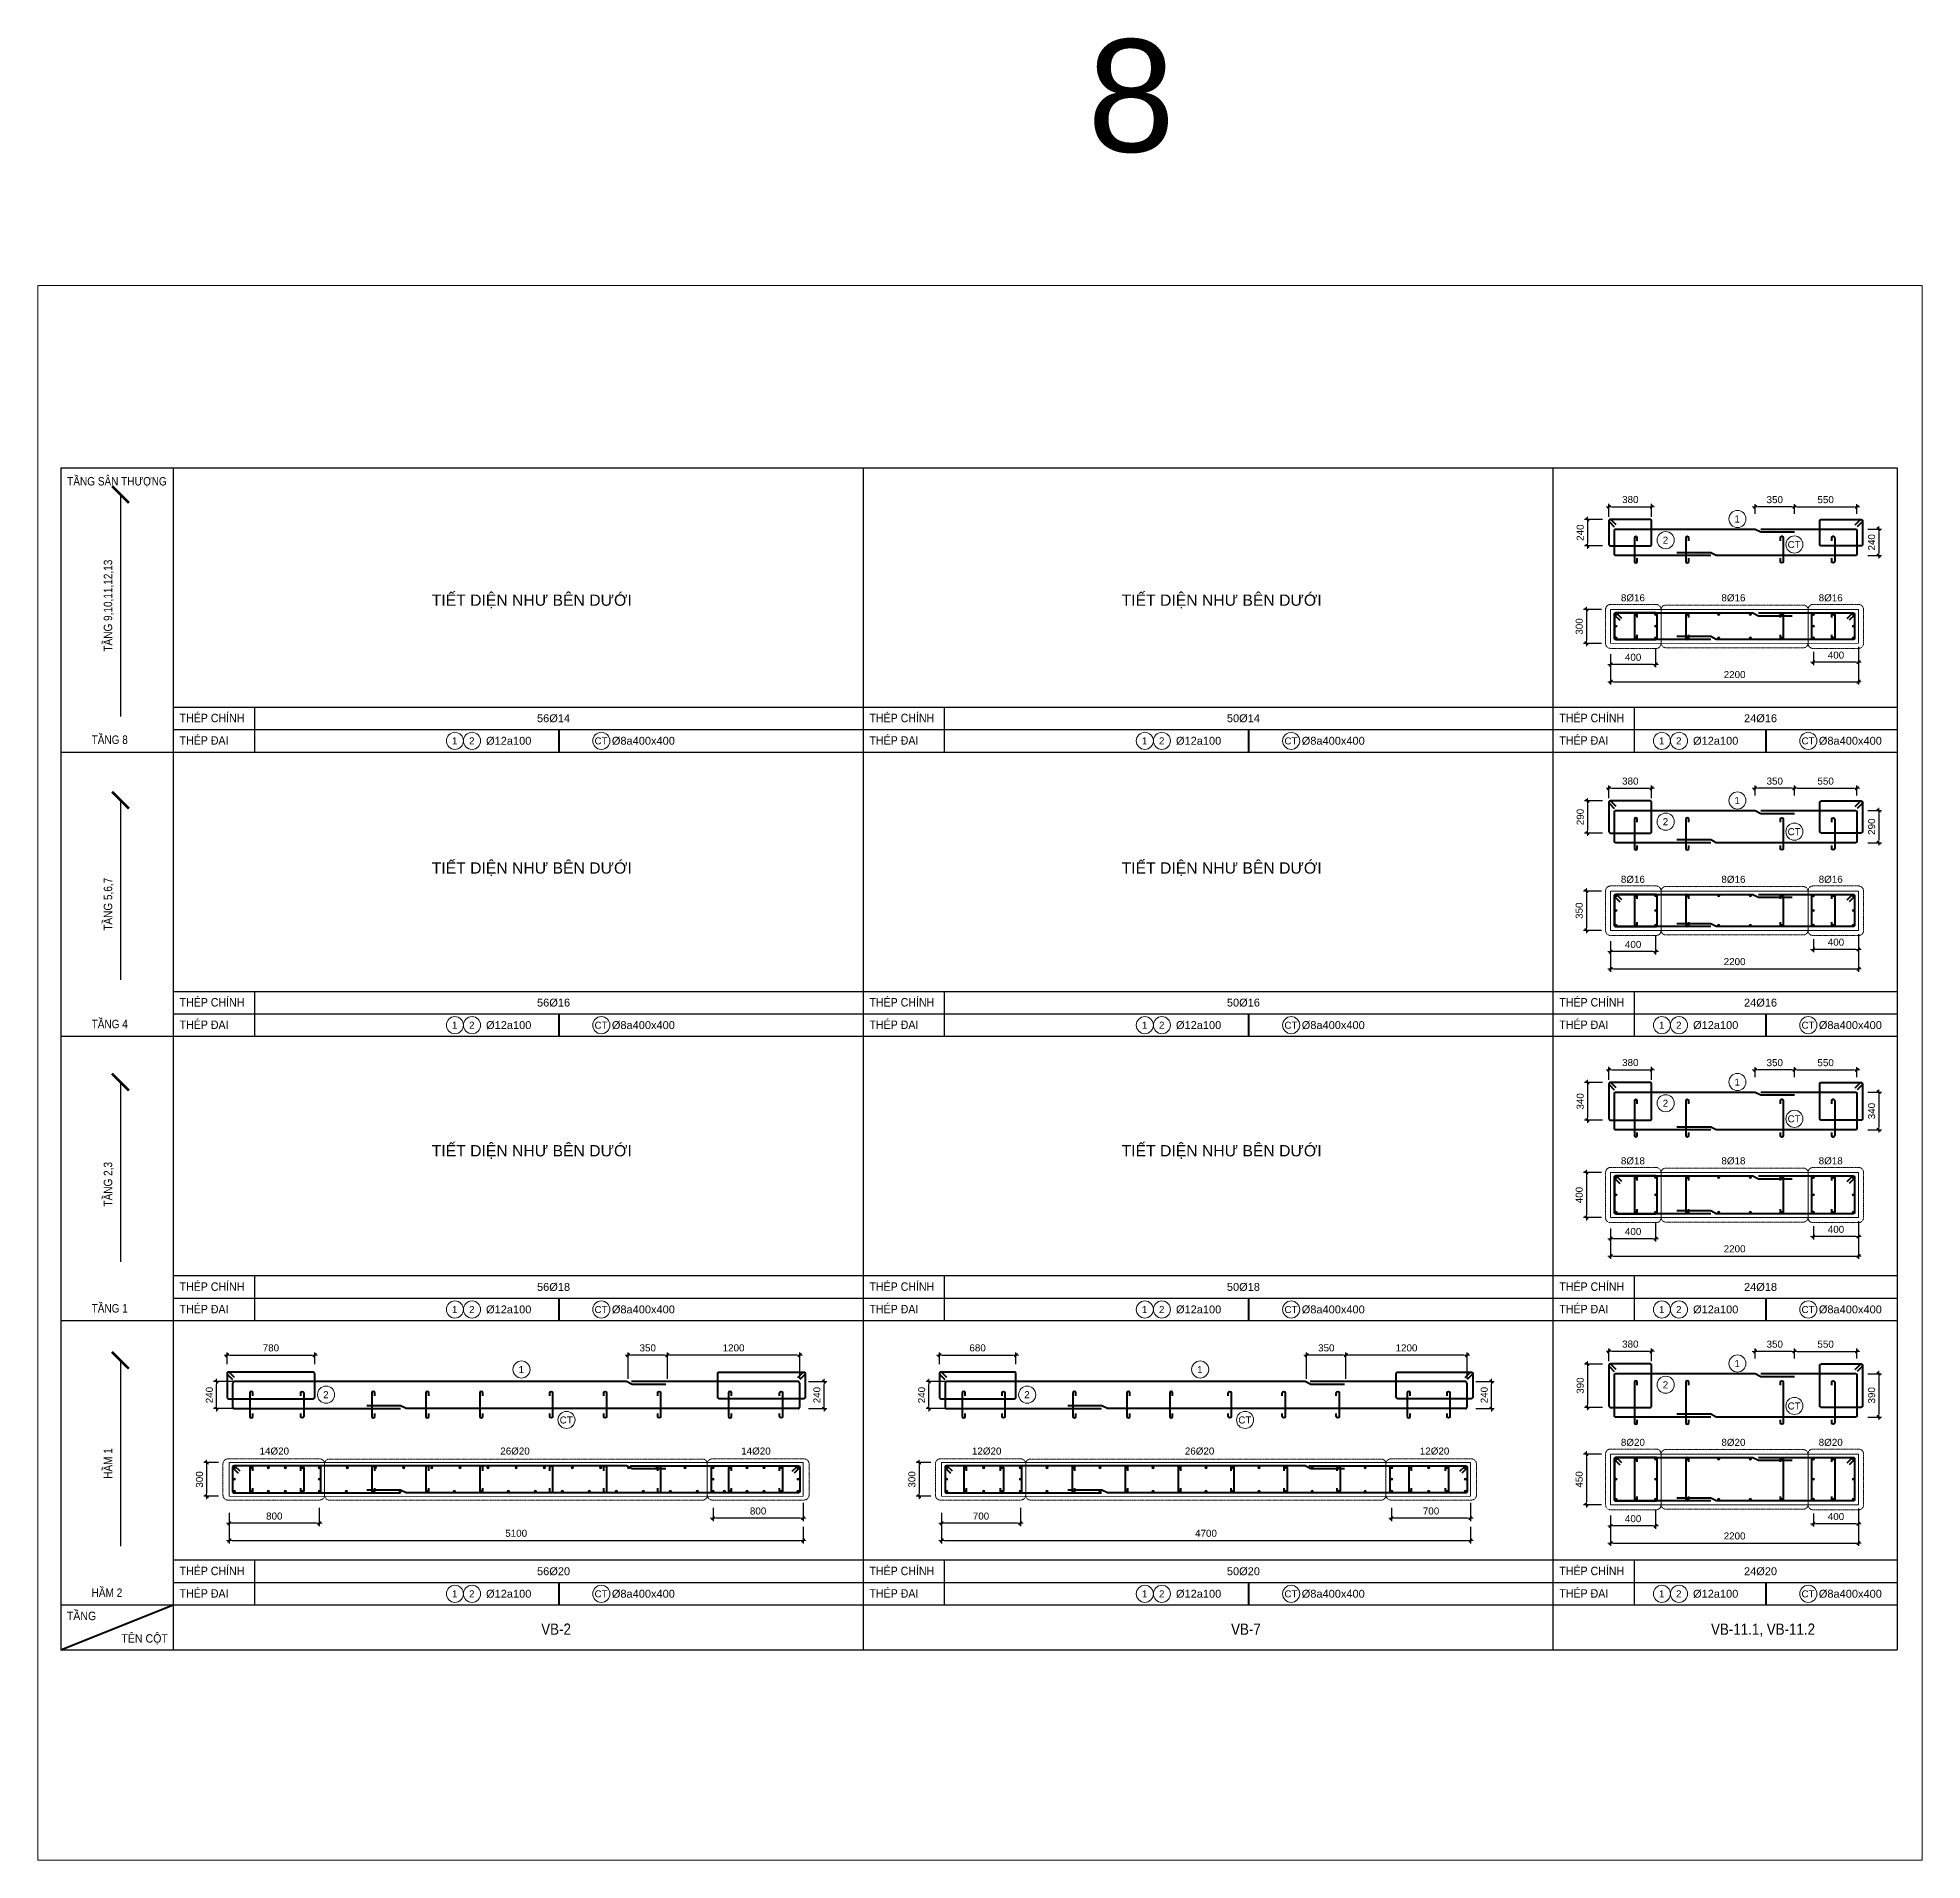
# Model space of a CAD drawing. Header units: millimetres. Extents: x -146909 to 4830753, y -683702 to -336947.
# Drawn here: x 4639581 to 4656331, y -448762 to -432559 of the extents above; entities that cross this region are included whole.
import ezdxf
from ezdxf.enums import TextEntityAlignment as Align

# ---------------------------------------------------------------- set-up
doc = ezdxf.new("R2010")
doc.units = ezdxf.units.MM
doc.header["$MEASUREMENT"] = 0
doc.linetypes.add('HIDDEN', pattern=[0.375, 0.25, -0.125])
doc.layers.get('0').update_dxf_attribs({"lineweight": 9})
doc.layers.get('Defpoints').update_dxf_attribs({"color": 10, "lineweight": 0})
for name, color, linetype, lineweight in [("'S_General_Cont_1 Thin", 1, 'Continuous', 18), ("'S_General_Text_3_Member name", 3, 'Continuous', 35), ('CDAI', 3, 'Continuous', 40), ('chunho.q', 1, 'Continuous', 13), ('CTHEP', 4, 'Continuous', 50), ('DBAO', 2, 'Continuous', 13), ('DMo', 9, 'HIDDEN', 9), ('KTH', 154, 'Continuous', 9), ('STICK', 1, 'Continuous', 9)]:
    doc.layers.add(name, color=color, linetype=linetype, lineweight=lineweight)
for name, color, linetype in [('DM', 1, 'Continuous'), ('TBL', 1, 'Continuous'), ('TX', 214, 'Continuous')]:
    doc.layers.add(name, color=color, linetype=linetype)
doc.styles.add('arial', font='arial.ttf', dxfattribs={"width": 0.85})
doc.styles.add('TTP-HelCon', font='arial.ttf')
doc.dimstyles.new('TTP-25', dxfattribs={"dimscale": 25, "dimtxt": 2.5, "dimasz": 1, "dimexe": 1, "dimexo": 1, "dimgap": 0.09, "dimtad": 0, "dimdec": 4, "dimrnd": 10, "dimzin": 9, "dimdsep": 46, "dimtxsty": 'TTP-HelCon', "dimblk": 'Stick', "dimcen": 0.09, "dimdle": 1.5, "dimclrd": 256, "dimclre": 256, "dimclrt": 1, "dimadec": 0, "dimazin": 0, "dimtfac": 1, "dimtdec": 4, "dimtmove": 0, "dimatfit": 3, "dimldrblk": 'ARCHTICK', "dimfxl": 1, "dimtvp": 1, "dimtolj": 1, "dimtzin": 0, "dimarcsym": 0})
doc.dimstyles.new('TTP-50', dxfattribs={"dimscale": 50, "dimtxt": 2.5, "dimasz": 1, "dimexe": 1, "dimexo": 1, "dimgap": 0.09, "dimtad": 0, "dimdec": 4, "dimzin": 9, "dimdsep": 46, "dimtxsty": 'arial', "dimblk": 'Stick', "dimcen": 0.09, "dimdle": 1.5, "dimclrd": 256, "dimclre": 256, "dimclrt": 1, "dimadec": 0, "dimazin": 0, "dimtfac": 1, "dimtdec": 4, "dimtmove": 0, "dimatfit": 3, "dimldrblk": 'ARCHTICK', "dimfxl": 1, "dimtvp": 1, "dimtolj": 1, "dimtzin": 0, "dimarcsym": 0})

msp = doc.modelspace()

# ---------------------------------------------------------------- texts
at = {"layer": 'chunho.q', "color": 1, "style": 'arial', "width": 0.85}
for s, p in [('TẦNG SÂN THƯỢNG', (4639843.44323, -436539.72184)), ('TẦNG 8', (4640060.60081, -438837.05331)), ('TẦNG 4', (4640060.60081, -441364.73605)), ('TẦNG 1', (4640060.60081, -443892.41878)), ('HẦM 2', (4640060.60081, -446420.10152))]:
    msp.add_text(s, height=75, dxfattribs=at).set_placement(p)
for s, p in [('TẦNG 9,10,11,12,13', (4640243.28822, -438015.90399)), ('TẦNG 5,6,7', (4640243.28822, -440497.21916)), ('TẦNG 2,3', (4640243.28822, -442949.57115)), ('HẦM 1', (4640243.28822, -445370.3237))]:
    msp.add_text(s, height=75, rotation=90, dxfattribs=at).set_placement(p)
at = {"layer": 'chunho.q', "color": 1, "style": 'arial'}
for s, p in [('8%%C16', (4653652.39746, -437569.29038)), ('8%%C16', (4654545.83496, -437569.29038)), ('8%%C16', (4655410.29946, -437569.29038)), ('8%%C16', (4653652.39746, -440071.97311)), ('8%%C16', (4654545.83496, -440071.97311)), ('8%%C16', (4655410.29946, -440071.97311)), ('8%%C18', (4653652.39746, -442574.65585)), ('8%%C18', (4654545.83496, -442574.65585)), ('8%%C18', (4655410.29946, -442574.65585)), ('8%%C20', (4653652.39746, -445077.33859)), ('8%%C20', (4654545.83496, -445077.33859)), ('8%%C20', (4655410.29946, -445077.33859)), ('14%%C20', (4641553.10812, -445154.68005)), ('26%%C20', (4643692.79562, -445154.68005)), ('14%%C20', (4645833.85412, -445154.68005)), ('12%%C20', (4647884.60459, -445154.68005)), ('26%%C20', (4649776.83209, -445154.68005)), ('12%%C20', (4651865.35059, -445154.68005))]:
    msp.add_text(s, height=62.5, dxfattribs=at).set_placement(p)
at = {"layer": 'Defpoints', "style": 'arial'}
msp.add_text('8', height=1000, dxfattribs=at).set_placement((4649299.50709, -433073.24457), align=Align.MIDDLE)
at = {"layer": 'TX', "color": 2, "style": 'arial'}
for s, height, p in [('TIẾT DIỆN NHƯ BÊN DƯỚI', 100, (4643972.75015, -437558.90488)), ('TIẾT DIỆN NHƯ BÊN DƯỚI', 100, (4650104.24662, -437558.90488)), ('56%%C14', 70, (4644166.10015, -438609.05331)), ('50%%C14', 70, (4650297.59662, -438609.05331)), ('24%%C16', 70, (4654893.4306, -438609.05331)), ('%%C12a100', 70, (4643767.67912, -438809.05331)), ('%%C8a400x400', 70, (4644964.38813, -438809.05331)), ('%%C12a100', 70, (4649899.17559, -438809.05331)), ('%%C8a400x400', 70, (4651095.8846, -438809.05331)), ('%%C12a100', 70, (4654495.00956, -438809.05331)), ('%%C8a400x400', 70, (4655691.71857, -438809.05331)), ('TIẾT DIỆN NHƯ BÊN DƯỚI', 100, (4643972.75015, -439940.36701)), ('TIẾT DIỆN NHƯ BÊN DƯỚI', 100, (4650104.24662, -439940.36701)), ('56%%C16', 70, (4644166.10015, -441136.73605)), ('50%%C16', 70, (4650297.59662, -441136.73605)), ('24%%C16', 70, (4654893.4306, -441136.73605)), ('%%C12a100', 70, (4643767.67912, -441336.73605)), ('%%C8a400x400', 70, (4644964.38813, -441336.73605)), ('%%C12a100', 70, (4649899.17559, -441336.73605)), ('%%C8a400x400', 70, (4651095.8846, -441336.73605)), ('%%C12a100', 70, (4654495.00956, -441336.73605)), ('%%C8a400x400', 70, (4655691.71857, -441336.73605)), ('TIẾT DIỆN NHƯ BÊN DƯỚI', 100, (4643972.75015, -442453.82227)), ('TIẾT DIỆN NHƯ BÊN DƯỚI', 100, (4650104.24662, -442453.82227)), ('56%%C18', 70, (4644166.10015, -443664.41878)), ('50%%C18', 70, (4650297.59662, -443664.41878)), ('24%%C18', 70, (4654893.4306, -443664.41878)), ('%%C12a100', 70, (4643767.67912, -443864.41878)), ('%%C8a400x400', 70, (4644964.38813, -443864.41878)), ('%%C12a100', 70, (4649899.17559, -443864.41878)), ('%%C8a400x400', 70, (4651095.8846, -443864.41878)), ('%%C12a100', 70, (4654495.00956, -443864.41878)), ('%%C8a400x400', 70, (4655691.71857, -443864.41878)), ('56%%C20', 70, (4644166.10015, -446192.10152)), ('50%%C20', 70, (4650297.59662, -446192.10152)), ('24%%C20', 70, (4654893.4306, -446192.10152)), ('%%C12a100', 70, (4643767.67912, -446392.10152)), ('%%C8a400x400', 70, (4644964.38813, -446392.10152)), ('%%C12a100', 70, (4649899.17559, -446392.10152)), ('%%C8a400x400', 70, (4651095.8846, -446392.10152)), ('%%C12a100', 70, (4654495.00956, -446392.10152)), ('%%C8a400x400', 70, (4655691.71857, -446392.10152))]:
    msp.add_text(s, height=height, dxfattribs=at).set_placement(p, align=Align.MIDDLE_CENTER)
at = {"layer": 'TX', "color": 2, "style": 'arial', "width": 0.9}
for s, p in [('THÉP CHÍNH', (4640842.21461, -438606.36892)), ('THÉP CHÍNH', (4646973.71108, -438606.36892)), ('THÉP CHÍNH', (4653105.20756, -438606.36892)), ('THÉP ĐAI', (4640842.21461, -438806.36892)), ('THÉP ĐAI', (4646973.71108, -438806.36892)), ('THÉP ĐAI', (4653105.20756, -438806.36892)), ('THÉP CHÍNH', (4640842.21461, -441134.05166)), ('THÉP CHÍNH', (4646973.71108, -441134.05166)), ('THÉP CHÍNH', (4653105.20756, -441134.05166)), ('THÉP ĐAI', (4640842.21461, -441334.05166)), ('THÉP ĐAI', (4646973.71108, -441334.05166)), ('THÉP ĐAI', (4653105.20756, -441334.05166)), ('THÉP CHÍNH', (4640842.21461, -443661.7344)), ('THÉP CHÍNH', (4646973.71108, -443661.7344)), ('THÉP CHÍNH', (4653105.20756, -443661.7344)), ('THÉP ĐAI', (4640842.21461, -443861.7344)), ('THÉP ĐAI', (4646973.71108, -443861.7344)), ('THÉP ĐAI', (4653105.20756, -443861.7344)), ('THÉP CHÍNH', (4640842.21461, -446189.41714)), ('THÉP CHÍNH', (4646973.71108, -446189.41714)), ('THÉP CHÍNH', (4653105.20756, -446189.41714)), ('THÉP ĐAI', (4640842.21461, -446389.41714)), ('THÉP ĐAI', (4646973.71108, -446389.41714)), ('THÉP ĐAI', (4653105.20756, -446389.41714)), ('TẦNG', (4639839.90189, -446589.41714)), ('TÊN CỘT', (4640324.84047, -446789.41714))]:
    msp.add_text(s, height=75, dxfattribs=at).set_placement(p, align=Align.MIDDLE_LEFT)
at = {"layer": 'TX', "color": 2, "char_height": 100, "attachment_point": 2, "style": 'arial'}
for s, insert, width in [('VB-2', (4644188.52988, -446656.80057), 312.1258527), ('VB-7', (4650320.02635, -446656.80057), 312.1258527), ('VB-11.1, VB-11.2 ', (4654915.86033, -446656.80057), 952.3942906)]:
    msp.add_mtext(s, dxfattribs=dict(at, insert=insert, width=width))

# ---------------------------------------------------------------- blocks, each defined once
blk = doc.blocks.new('sign of slab')
at = {"layer": "'S_General_Cont_1 Thin"}
blk.add_circle((-10, 0), 475, dxfattribs=at)
at = {"layer": "'S_General_Text_3_Member name", "style": 'arial'}
blk.add_attdef('S', text='', height=250, dxfattribs=at).set_placement((-23, -1), align=Align.MIDDLE_CENTER)
blk = doc.blocks.new('Stick')
at = {"layer": 'STICK'}
h = blk.add_hatch(color=256, dxfattribs=at)
edge = h.paths.add_edge_path()
edge.add_line((0.3, 0.5), (-0.5, -0.3))
edge.add_arc((-0.4, -0.4), 0.141, 135, 315)
edge.add_line((-0.3, -0.5), (0.5, 0.3))
edge.add_arc((0.4, 0.4), 0.141, 315, 495)
blk.add_line((1, 0), (-1, 0), dxfattribs=at)
blk.add_lwpolyline([(0.3, 0.5), (-0.5, -0.3, 1), (-0.3, -0.5), (0.5, 0.3, 1), (0.3, 0.5, 1)], format="xyb", dxfattribs=at)
blk = doc.blocks.new('*D363')
at = {"layer": 'Defpoints', "color": 0, "transparency": 16777216}
for p in [(4646406, -444506), (4646571, -444506), (4646406, -444746)]:
    blk.add_point(p, dxfattribs=at)
at = {"layer": 'KTH', "lineweight": -2, "transparency": 16777216}
for p, q in [((4646431, -444506), (4646596, -444506)), ((4646571, -444721), (4646571, -444531)), ((4646431, -444746), (4646596, -444746))]:
    blk.add_line(p, q, dxfattribs=at)
at = {"layer": 'KTH', "lineweight": -2, "transparency": 16777216, "xscale": 25, "yscale": 25, "zscale": 25}
for p, rotation in [((4646571, -444506), 90), ((4646571, -444746), 270)]:
    blk.add_blockref('Stick', p, dxfattribs=dict(at, rotation=rotation))
at = {"layer": 'KTH', "color": 1, "transparency": 16777216, "insert": (4646507, -444626), "char_height": 62.5, "attachment_point": 5, "rotation": 90, "style": 'TTP-HelCon'}
blk.add_mtext('\\A1;240', dxfattribs=at)
blk = doc.blocks.new('_ArchTick')
at = {"color": 0, "linetype": 'ByBlock', "const_width": 0.15}
blk.add_lwpolyline([(-0.5, -0.5), (0.5, 0.5)], dxfattribs=at)
blk = doc.blocks.new('*D364')
at = {"layer": 'Defpoints', "color": 0, "transparency": 16777216}
for p in [(4641170, -444506), (4641354, -444506), (4641354, -444746)]:
    blk.add_point(p, dxfattribs=at)
at = {"layer": 'KTH', "lineweight": -2, "transparency": 16777216}
for p, q in [((4641329, -444506), (4641145, -444506)), ((4641170, -444721), (4641170, -444531)), ((4641329, -444746), (4641145, -444746))]:
    blk.add_line(p, q, dxfattribs=at)
at = {"layer": 'KTH', "lineweight": -2, "transparency": 16777216, "xscale": 25, "yscale": 25, "zscale": 25}
for p, rotation in [((4641170, -444506), 90), ((4641170, -444746), 270)]:
    blk.add_blockref('Stick', p, dxfattribs=dict(at, rotation=rotation))
at = {"layer": 'KTH', "color": 1, "transparency": 16777216, "insert": (4641107, -444626), "char_height": 62.5, "attachment_point": 5, "rotation": 90, "style": 'TTP-HelCon'}
blk.add_mtext('\\A1;240', dxfattribs=at)
blk = doc.blocks.new('*D365')
at = {"layer": 'Defpoints', "color": 0, "transparency": 16777216}
for p in [(4641284, -445649), (4642084, -445604), (4641284, -445766)]:
    blk.add_point(p, dxfattribs=at)
at = {"layer": 'KTH', "lineweight": -2, "transparency": 16777216}
for p, q in [((4641284, -445674), (4641284, -445791)), ((4642084, -445629), (4642084, -445791)), ((4642059, -445766), (4641309, -445766))]:
    blk.add_line(p, q, dxfattribs=at)
at = {"layer": 'KTH', "lineweight": -2, "transparency": 16777216, "xscale": 25, "yscale": 25, "zscale": 25, "rotation": 180}
blk.add_blockref('Stick', (4641284, -445766), dxfattribs=at)
at = {"layer": 'KTH', "lineweight": -2, "transparency": 16777216, "xscale": 25, "yscale": 25, "zscale": 25}
blk.add_blockref('Stick', (4642084, -445766), dxfattribs=at)
at = {"layer": 'KTH', "color": 1, "transparency": 16777216, "insert": (4641684, -445702), "char_height": 62.5, "attachment_point": 5, "style": 'TTP-HelCon'}
blk.add_mtext('\\A1;800', dxfattribs=at)
blk = doc.blocks.new('*D366')
at = {"layer": 'Defpoints', "color": 0, "transparency": 16777216}
for p in [(4641284, -445713), (4646384, -445771), (4646384, -445919)]:
    blk.add_point(p, dxfattribs=at)
at = {"layer": 'KTH', "lineweight": -2, "transparency": 16777216}
for p, q in [((4641284, -445738), (4641284, -445944)), ((4646384, -445796), (4646384, -445944)), ((4641309, -445919), (4646359, -445919))]:
    blk.add_line(p, q, dxfattribs=at)
at = {"layer": 'KTH', "lineweight": -2, "transparency": 16777216, "xscale": 25, "yscale": 25, "zscale": 25, "rotation": 180}
blk.add_blockref('Stick', (4641284, -445919), dxfattribs=at)
at = {"layer": 'KTH', "lineweight": -2, "transparency": 16777216, "xscale": 25, "yscale": 25, "zscale": 25}
blk.add_blockref('Stick', (4646384, -445919), dxfattribs=at)
at = {"layer": 'KTH', "color": 1, "transparency": 16777216, "insert": (4643834, -445855), "char_height": 62.5, "attachment_point": 5, "style": 'TTP-HelCon'}
blk.add_mtext('\\A1;5100', dxfattribs=at)
blk = doc.blocks.new('*D367')
at = {"layer": 'Defpoints', "color": 0, "transparency": 16777216}
for p in [(4645584, -445604), (4646384, -445559), (4645584, -445721)]:
    blk.add_point(p, dxfattribs=at)
at = {"layer": 'KTH', "lineweight": -2, "transparency": 16777216}
for p, q in [((4645584, -445629), (4645584, -445746)), ((4646384, -445584), (4646384, -445746)), ((4646359, -445721), (4645609, -445721))]:
    blk.add_line(p, q, dxfattribs=at)
at = {"layer": 'KTH', "lineweight": -2, "transparency": 16777216, "xscale": 25, "yscale": 25, "zscale": 25, "rotation": 180}
blk.add_blockref('Stick', (4645584, -445721), dxfattribs=at)
at = {"layer": 'KTH', "lineweight": -2, "transparency": 16777216, "xscale": 25, "yscale": 25, "zscale": 25}
blk.add_blockref('Stick', (4646384, -445721), dxfattribs=at)
at = {"layer": 'KTH', "color": 1, "transparency": 16777216, "insert": (4645984, -445657), "char_height": 62.5, "attachment_point": 5, "style": 'TTP-HelCon'}
blk.add_mtext('\\A1;800', dxfattribs=at)
blk = doc.blocks.new('*D359')
at = {"layer": 'Defpoints', "color": 0, "transparency": 16777216}
for p in [(4644828, -444271), (4644828, -444506), (4645178, -444506)]:
    blk.add_point(p, dxfattribs=at)
at = {"layer": 'KTH', "lineweight": -2, "transparency": 16777216}
for p, q in [((4644828, -444481), (4644828, -444246)), ((4645153, -444271), (4644853, -444271)), ((4645178, -444481), (4645178, -444246))]:
    blk.add_line(p, q, dxfattribs=at)
at = {"layer": 'KTH', "lineweight": -2, "transparency": 16777216, "xscale": 25, "yscale": 25, "zscale": 25, "rotation": 180}
blk.add_blockref('Stick', (4644828, -444271), dxfattribs=at)
at = {"layer": 'KTH', "lineweight": -2, "transparency": 16777216, "xscale": 25, "yscale": 25, "zscale": 25}
blk.add_blockref('Stick', (4645178, -444271), dxfattribs=at)
at = {"layer": 'KTH', "color": 1, "transparency": 16777216, "insert": (4645003, -444207), "char_height": 62.5, "attachment_point": 5, "style": 'TTP-HelCon'}
blk.add_mtext('\\A1;350', dxfattribs=at)
blk = doc.blocks.new('*D360')
at = {"layer": 'Defpoints', "color": 0, "transparency": 16777216}
for p in [(4645178, -444271), (4645178, -444506), (4646354, -444506)]:
    blk.add_point(p, dxfattribs=at)
at = {"layer": 'KTH', "lineweight": -2, "transparency": 16777216}
for p, q in [((4645178, -444481), (4645178, -444246)), ((4646329, -444271), (4645203, -444271)), ((4646354, -444481), (4646354, -444246))]:
    blk.add_line(p, q, dxfattribs=at)
at = {"layer": 'KTH', "lineweight": -2, "transparency": 16777216, "xscale": 25, "yscale": 25, "zscale": 25, "rotation": 180}
blk.add_blockref('Stick', (4645178, -444271), dxfattribs=at)
at = {"layer": 'KTH', "lineweight": -2, "transparency": 16777216, "xscale": 25, "yscale": 25, "zscale": 25}
blk.add_blockref('Stick', (4646354, -444271), dxfattribs=at)
at = {"layer": 'KTH', "color": 1, "transparency": 16777216, "insert": (4645766, -444207), "char_height": 62.5, "attachment_point": 5, "style": 'TTP-HelCon'}
blk.add_mtext('\\A1;1200', dxfattribs=at)
blk = doc.blocks.new('*U343')
at = {"layer": 'CTHEP', "ltscale": 0.02, "const_width": 10}
blk.add_lwpolyline([(0, 5, -1), (0, -5, -1)], format="xyb", close=True, dxfattribs=at)
at = {"layer": 'Defpoints', "color": 1}
blk.add_circle((0, 0), 10, dxfattribs=at)
blk = doc.blocks.new('*U344')
at = {"layer": 'CDAI', "color": 0, "linetype": 'ByBlock', "lineweight": -2, "transparency": 16777216}
for p in [(0, 0), (151, 0), (302, 0), (453, 0), (604, 0), (755, 0)]:
    blk.add_blockref('*U343', p, dxfattribs=at)
blk = doc.blocks.new('*D361')
at = {"layer": 'Defpoints', "color": 0, "transparency": 16777216}
for p in [(4641214, -445226), (4641083, -445526), (4641214, -445526)]:
    blk.add_point(p, dxfattribs=at)
at = {"layer": 'KTH', "lineweight": -2, "transparency": 16777216}
for p, q in [((4641189, -445226), (4641058, -445226)), ((4641083, -445251), (4641083, -445501)), ((4641189, -445526), (4641058, -445526))]:
    blk.add_line(p, q, dxfattribs=at)
at = {"layer": 'KTH', "lineweight": -2, "transparency": 16777216, "xscale": 25, "yscale": 25, "zscale": 25}
for p, rotation in [((4641083, -445226), 90), ((4641083, -445526), 270)]:
    blk.add_blockref('Stick', p, dxfattribs=dict(at, rotation=rotation))
at = {"layer": 'KTH', "color": 1, "transparency": 16777216, "insert": (4641019, -445376), "char_height": 62.5, "attachment_point": 5, "rotation": 90, "style": 'TTP-HelCon'}
blk.add_mtext('\\A1;300', dxfattribs=at)
blk = doc.blocks.new('*U345')
at = {"layer": 'CTHEP', "ltscale": 0.02, "const_width": 10}
blk.add_lwpolyline([(0, 5, -1), (0, -5, -1)], format="xyb", close=True, dxfattribs=at)
at = {"layer": 'Defpoints', "color": 1}
blk.add_circle((0, 0), 10, dxfattribs=at)
blk = doc.blocks.new('*U322')
at = {"layer": 'CDAI', "color": 0, "linetype": 'ByBlock', "lineweight": -2, "transparency": 16777216}
blk.add_blockref('*U345', (0, 0), dxfattribs=at)
blk = doc.blocks.new('*U341')
at = {"layer": 'CTHEP', "ltscale": 0.02, "const_width": 10}
blk.add_lwpolyline([(0, 5, -1), (0, -5, -1)], format="xyb", close=True, dxfattribs=at)
at = {"layer": 'Defpoints', "color": 1}
blk.add_circle((0, 0), 10, dxfattribs=at)
blk = doc.blocks.new('*U342')
at = {"layer": 'CDAI', "color": 0, "linetype": 'ByBlock', "lineweight": -2, "transparency": 16777216}
blk.add_blockref('*U341', (0, 0), dxfattribs=at)
blk = doc.blocks.new('*U337')
at = {"layer": 'CTHEP', "ltscale": 0.02, "const_width": 10}
blk.add_lwpolyline([(0, 5, -1), (0, -5, -1)], format="xyb", close=True, dxfattribs=at)
at = {"layer": 'Defpoints', "color": 1}
blk.add_circle((0, 0), 10, dxfattribs=at)
blk = doc.blocks.new('*U338')
at = {"layer": 'CDAI', "color": 0, "linetype": 'ByBlock', "lineweight": -2, "transparency": 16777216}
blk.add_blockref('*U337', (0, 0), dxfattribs=at)
blk = doc.blocks.new('*U335')
at = {"layer": 'CTHEP', "ltscale": 0.02, "const_width": 10}
blk.add_lwpolyline([(0, 5, -1), (0, -5, -1)], format="xyb", close=True, dxfattribs=at)
at = {"layer": 'Defpoints', "color": 1}
blk.add_circle((0, 0), 10, dxfattribs=at)
blk = doc.blocks.new('*U336')
at = {"layer": 'CDAI', "color": 0, "linetype": 'ByBlock', "lineweight": -2, "transparency": 16777216}
blk.add_blockref('*U335', (0, 0), dxfattribs=at)
blk = doc.blocks.new('*U339')
at = {"layer": 'CTHEP', "ltscale": 0.02, "const_width": 10}
blk.add_lwpolyline([(0, 5, -1), (0, -5, -1)], format="xyb", close=True, dxfattribs=at)
at = {"layer": 'Defpoints', "color": 1}
blk.add_circle((0, 0), 10, dxfattribs=at)
blk = doc.blocks.new('*U340')
at = {"layer": 'CDAI', "color": 0, "linetype": 'ByBlock', "lineweight": -2, "transparency": 16777216}
for p in [(0, 0), (250, 0), (500, 0), (750, 0), (1000, 0), (1250, 0), (1500, 0), (1750, 0), (2000, 0), (2250, 0), (2500, 0), (2750, 0), (3000, 0), (3250, 0), (3500, 0)]:
    blk.add_blockref('*U339', p, dxfattribs=at)
blk = doc.blocks.new('*U346')
at = {"layer": 'CTHEP', "ltscale": 0.02, "const_width": 10}
blk.add_lwpolyline([(0, 5, -1), (0, -5, -1)], format="xyb", close=True, dxfattribs=at)
at = {"layer": 'Defpoints', "color": 1}
blk.add_circle((0, 0), 10, dxfattribs=at)
blk = doc.blocks.new('*U347')
at = {"layer": 'CDAI', "color": 0, "linetype": 'ByBlock', "lineweight": -2, "transparency": 16777216}
for p in [(0, 0), (151, 0), (302, 0), (453, 0), (604, 0), (755, 0)]:
    blk.add_blockref('*U346', p, dxfattribs=at)
blk = doc.blocks.new('*U318')
at = {"layer": 'CTHEP', "ltscale": 0.02, "const_width": 10}
blk.add_lwpolyline([(0, 5, -1), (0, -5, -1)], format="xyb", close=True, dxfattribs=at)
at = {"layer": 'Defpoints', "color": 1}
blk.add_circle((0, 0), 10, dxfattribs=at)
blk = doc.blocks.new('*U319')
at = {"layer": 'CDAI', "color": 0, "linetype": 'ByBlock', "lineweight": -2, "transparency": 16777216}
for p in [(0, 0), (151, 0), (302, 0), (453, 0), (604, 0), (755, 0)]:
    blk.add_blockref('*U318', p, dxfattribs=at)
blk = doc.blocks.new('*U348')
at = {"layer": 'CTHEP', "ltscale": 0.02, "const_width": 10}
blk.add_lwpolyline([(0, 5, -1), (0, -5, -1)], format="xyb", close=True, dxfattribs=at)
at = {"layer": 'Defpoints', "color": 1}
blk.add_circle((0, 0), 10, dxfattribs=at)
blk = doc.blocks.new('*U349')
at = {"layer": 'CDAI', "color": 0, "linetype": 'ByBlock', "lineweight": -2, "transparency": 16777216}
for p in [(0, 0), (151, 0), (302, 0), (453, 0), (604, 0), (755, 0)]:
    blk.add_blockref('*U348', p, dxfattribs=at)
blk = doc.blocks.new('*U320')
at = {"layer": 'CTHEP', "ltscale": 0.02, "const_width": 10}
blk.add_lwpolyline([(0, 5, -1), (0, -5, -1)], format="xyb", close=True, dxfattribs=at)
at = {"layer": 'Defpoints', "color": 1}
blk.add_circle((0, 0), 10, dxfattribs=at)
blk = doc.blocks.new('*U321')
at = {"layer": 'CDAI', "color": 0, "linetype": 'ByBlock', "lineweight": -2, "transparency": 16777216}
for p in [(0, 0), (240, 0), (480, 0), (720, 0), (960, 0), (1200, 0), (1440, 0), (1680, 0), (1920, 0), (2160, 0), (2400, 0), (2640, 0), (2880, 0), (3120, 0), (3360, 0), (3600, 0)]:
    blk.add_blockref('*U320', p, dxfattribs=at)
blk = doc.blocks.new('*D362')
at = {"layer": 'Defpoints', "color": 0, "transparency": 16777216}
for p in [(4641264, -444375), (4642043, -444271), (4642043, -444375)]:
    blk.add_point(p, dxfattribs=at)
at = {"layer": 'KTH', "lineweight": -2, "transparency": 16777216}
for p, q in [((4641264, -444350), (4641264, -444246)), ((4641289, -444271), (4642018, -444271)), ((4642043, -444350), (4642043, -444246))]:
    blk.add_line(p, q, dxfattribs=at)
at = {"layer": 'KTH', "lineweight": -2, "transparency": 16777216, "xscale": 25, "yscale": 25, "zscale": 25, "rotation": 180}
blk.add_blockref('Stick', (4641264, -444271), dxfattribs=at)
at = {"layer": 'KTH', "lineweight": -2, "transparency": 16777216, "xscale": 25, "yscale": 25, "zscale": 25}
blk.add_blockref('Stick', (4642043, -444271), dxfattribs=at)
at = {"layer": 'KTH', "color": 1, "transparency": 16777216, "insert": (4641654, -444207), "char_height": 62.5, "attachment_point": 5, "style": 'TTP-HelCon'}
blk.add_mtext('\\A1;780', dxfattribs=at)
blk = doc.blocks.new('*D350')
at = {"layer": 'Defpoints', "color": 0, "transparency": 16777216}
for p in [(4652338, -444506), (4652502, -444506), (4652338, -444746)]:
    blk.add_point(p, dxfattribs=at)
at = {"layer": 'KTH', "lineweight": -2, "transparency": 16777216}
for p, q in [((4652363, -444506), (4652527, -444506)), ((4652502, -444721), (4652502, -444531)), ((4652363, -444746), (4652527, -444746))]:
    blk.add_line(p, q, dxfattribs=at)
at = {"layer": 'KTH', "lineweight": -2, "transparency": 16777216, "xscale": 25, "yscale": 25, "zscale": 25}
for p, rotation in [((4652502, -444506), 90), ((4652502, -444746), 270)]:
    blk.add_blockref('Stick', p, dxfattribs=dict(at, rotation=rotation))
at = {"layer": 'KTH', "color": 1, "transparency": 16777216, "insert": (4652438, -444626), "char_height": 62.5, "attachment_point": 5, "rotation": 90, "style": 'TTP-HelCon'}
blk.add_mtext('\\A1;240', dxfattribs=at)
blk = doc.blocks.new('*D351')
at = {"layer": 'Defpoints', "color": 0, "transparency": 16777216}
for p in [(4647502, -444506), (4647685, -444506), (4647685, -444746)]:
    blk.add_point(p, dxfattribs=at)
at = {"layer": 'KTH', "lineweight": -2, "transparency": 16777216}
for p, q in [((4647660, -444506), (4647477, -444506)), ((4647502, -444721), (4647502, -444531)), ((4647660, -444746), (4647477, -444746))]:
    blk.add_line(p, q, dxfattribs=at)
at = {"layer": 'KTH', "lineweight": -2, "transparency": 16777216, "xscale": 25, "yscale": 25, "zscale": 25}
for p, rotation in [((4647502, -444506), 90), ((4647502, -444746), 270)]:
    blk.add_blockref('Stick', p, dxfattribs=dict(at, rotation=rotation))
at = {"layer": 'KTH', "color": 1, "transparency": 16777216, "insert": (4647438, -444626), "char_height": 62.5, "attachment_point": 5, "rotation": 90, "style": 'TTP-HelCon'}
blk.add_mtext('\\A1;240', dxfattribs=at)
blk = doc.blocks.new('*D352')
at = {"layer": 'Defpoints', "color": 0, "transparency": 16777216}
for p in [(4647615, -445649), (4648315, -445604), (4647615, -445766)]:
    blk.add_point(p, dxfattribs=at)
at = {"layer": 'KTH', "lineweight": -2, "transparency": 16777216}
for p, q in [((4647615, -445674), (4647615, -445791)), ((4648315, -445629), (4648315, -445791)), ((4648290, -445766), (4647640, -445766))]:
    blk.add_line(p, q, dxfattribs=at)
at = {"layer": 'KTH', "lineweight": -2, "transparency": 16777216, "xscale": 25, "yscale": 25, "zscale": 25, "rotation": 180}
blk.add_blockref('Stick', (4647615, -445766), dxfattribs=at)
at = {"layer": 'KTH', "lineweight": -2, "transparency": 16777216, "xscale": 25, "yscale": 25, "zscale": 25}
blk.add_blockref('Stick', (4648315, -445766), dxfattribs=at)
at = {"layer": 'KTH', "color": 1, "transparency": 16777216, "insert": (4647965, -445702), "char_height": 62.5, "attachment_point": 5, "style": 'TTP-HelCon'}
blk.add_mtext('\\A1;700', dxfattribs=at)
blk = doc.blocks.new('*D353')
at = {"layer": 'Defpoints', "color": 0, "transparency": 16777216}
for p in [(4647615, -445713), (4652315, -445771), (4652315, -445919)]:
    blk.add_point(p, dxfattribs=at)
at = {"layer": 'KTH', "lineweight": -2, "transparency": 16777216}
for p, q in [((4647615, -445738), (4647615, -445944)), ((4652315, -445796), (4652315, -445944)), ((4647640, -445919), (4652290, -445919))]:
    blk.add_line(p, q, dxfattribs=at)
at = {"layer": 'KTH', "lineweight": -2, "transparency": 16777216, "xscale": 25, "yscale": 25, "zscale": 25, "rotation": 180}
blk.add_blockref('Stick', (4647615, -445919), dxfattribs=at)
at = {"layer": 'KTH', "lineweight": -2, "transparency": 16777216, "xscale": 25, "yscale": 25, "zscale": 25}
blk.add_blockref('Stick', (4652315, -445919), dxfattribs=at)
at = {"layer": 'KTH', "color": 1, "transparency": 16777216, "insert": (4649965, -445855), "char_height": 62.5, "attachment_point": 5, "style": 'TTP-HelCon'}
blk.add_mtext('\\A1;4700', dxfattribs=at)
blk = doc.blocks.new('*D354')
at = {"layer": 'Defpoints', "color": 0, "transparency": 16777216}
for p in [(4651615, -445604), (4652315, -445559), (4651615, -445721)]:
    blk.add_point(p, dxfattribs=at)
at = {"layer": 'KTH', "lineweight": -2, "transparency": 16777216}
for p, q in [((4651615, -445629), (4651615, -445746)), ((4652315, -445584), (4652315, -445746)), ((4652290, -445721), (4651640, -445721))]:
    blk.add_line(p, q, dxfattribs=at)
at = {"layer": 'KTH', "lineweight": -2, "transparency": 16777216, "xscale": 25, "yscale": 25, "zscale": 25, "rotation": 180}
blk.add_blockref('Stick', (4651615, -445721), dxfattribs=at)
at = {"layer": 'KTH', "lineweight": -2, "transparency": 16777216, "xscale": 25, "yscale": 25, "zscale": 25}
blk.add_blockref('Stick', (4652315, -445721), dxfattribs=at)
at = {"layer": 'KTH', "color": 1, "transparency": 16777216, "insert": (4651965, -445657), "char_height": 62.5, "attachment_point": 5, "style": 'TTP-HelCon'}
blk.add_mtext('\\A1;700', dxfattribs=at)
blk = doc.blocks.new('*D355')
at = {"layer": 'Defpoints', "color": 0, "transparency": 16777216}
for p in [(4650859, -444271), (4650859, -444506), (4651209, -444506)]:
    blk.add_point(p, dxfattribs=at)
at = {"layer": 'KTH', "lineweight": -2, "transparency": 16777216}
for p, q in [((4650859, -444481), (4650859, -444246)), ((4651184, -444271), (4650884, -444271)), ((4651209, -444481), (4651209, -444246))]:
    blk.add_line(p, q, dxfattribs=at)
at = {"layer": 'KTH', "lineweight": -2, "transparency": 16777216, "xscale": 25, "yscale": 25, "zscale": 25, "rotation": 180}
blk.add_blockref('Stick', (4650859, -444271), dxfattribs=at)
at = {"layer": 'KTH', "lineweight": -2, "transparency": 16777216, "xscale": 25, "yscale": 25, "zscale": 25}
blk.add_blockref('Stick', (4651209, -444271), dxfattribs=at)
at = {"layer": 'KTH', "color": 1, "transparency": 16777216, "insert": (4651034, -444207), "char_height": 62.5, "attachment_point": 5, "style": 'TTP-HelCon'}
blk.add_mtext('\\A1;350', dxfattribs=at)
blk = doc.blocks.new('*D356')
at = {"layer": 'Defpoints', "color": 0, "transparency": 16777216}
for p in [(4651209, -444271), (4651209, -444506), (4652285, -444506)]:
    blk.add_point(p, dxfattribs=at)
at = {"layer": 'KTH', "lineweight": -2, "transparency": 16777216}
for p, q in [((4651209, -444481), (4651209, -444246)), ((4652260, -444271), (4651234, -444271)), ((4652285, -444481), (4652285, -444246))]:
    blk.add_line(p, q, dxfattribs=at)
at = {"layer": 'KTH', "lineweight": -2, "transparency": 16777216, "xscale": 25, "yscale": 25, "zscale": 25, "rotation": 180}
blk.add_blockref('Stick', (4651209, -444271), dxfattribs=at)
at = {"layer": 'KTH', "lineweight": -2, "transparency": 16777216, "xscale": 25, "yscale": 25, "zscale": 25}
blk.add_blockref('Stick', (4652285, -444271), dxfattribs=at)
at = {"layer": 'KTH', "color": 1, "transparency": 16777216, "insert": (4651747, -444207), "char_height": 62.5, "attachment_point": 5, "style": 'TTP-HelCon'}
blk.add_mtext('\\A1;1200', dxfattribs=at)
blk = doc.blocks.new('*U330')
at = {"layer": 'CTHEP', "ltscale": 0.02, "const_width": 10}
blk.add_lwpolyline([(0, 5, -1), (0, -5, -1)], format="xyb", close=True, dxfattribs=at)
at = {"layer": 'Defpoints', "color": 1}
blk.add_circle((0, 0), 10, dxfattribs=at)
blk = doc.blocks.new('*U331')
at = {"layer": 'CDAI', "color": 0, "linetype": 'ByBlock', "lineweight": -2, "transparency": 16777216}
for p in [(0, 0), (163.75, 0), (327.5, 0), (491.25, 0), (655, 0)]:
    blk.add_blockref('*U330', p, dxfattribs=at)
blk = doc.blocks.new('*D357')
at = {"layer": 'Defpoints', "color": 0, "transparency": 16777216}
for p in [(4647545, -445226), (4647415, -445526), (4647545, -445526)]:
    blk.add_point(p, dxfattribs=at)
at = {"layer": 'KTH', "lineweight": -2, "transparency": 16777216}
for p, q in [((4647520, -445226), (4647390, -445226)), ((4647415, -445251), (4647415, -445501)), ((4647520, -445526), (4647390, -445526))]:
    blk.add_line(p, q, dxfattribs=at)
at = {"layer": 'KTH', "lineweight": -2, "transparency": 16777216, "xscale": 25, "yscale": 25, "zscale": 25}
for p, rotation in [((4647415, -445226), 90), ((4647415, -445526), 270)]:
    blk.add_blockref('Stick', p, dxfattribs=dict(at, rotation=rotation))
at = {"layer": 'KTH', "color": 1, "transparency": 16777216, "insert": (4647351, -445376), "char_height": 62.5, "attachment_point": 5, "rotation": 90, "style": 'TTP-HelCon'}
blk.add_mtext('\\A1;300', dxfattribs=at)
blk = doc.blocks.new('*U332')
at = {"layer": 'CTHEP', "ltscale": 0.02, "const_width": 10}
blk.add_lwpolyline([(0, 5, -1), (0, -5, -1)], format="xyb", close=True, dxfattribs=at)
at = {"layer": 'Defpoints', "color": 1}
blk.add_circle((0, 0), 10, dxfattribs=at)
blk = doc.blocks.new('*U323')
at = {"layer": 'CDAI', "color": 0, "linetype": 'ByBlock', "lineweight": -2, "transparency": 16777216}
blk.add_blockref('*U332', (0, 0), dxfattribs=at)
blk = doc.blocks.new('*U328')
at = {"layer": 'CTHEP', "ltscale": 0.02, "const_width": 10}
blk.add_lwpolyline([(0, 5, -1), (0, -5, -1)], format="xyb", close=True, dxfattribs=at)
at = {"layer": 'Defpoints', "color": 1}
blk.add_circle((0, 0), 10, dxfattribs=at)
blk = doc.blocks.new('*U329')
at = {"layer": 'CDAI', "color": 0, "linetype": 'ByBlock', "lineweight": -2, "transparency": 16777216}
blk.add_blockref('*U328', (0, 0), dxfattribs=at)
blk = doc.blocks.new('*U324')
at = {"layer": 'CTHEP', "ltscale": 0.02, "const_width": 10}
blk.add_lwpolyline([(0, 5, -1), (0, -5, -1)], format="xyb", close=True, dxfattribs=at)
at = {"layer": 'Defpoints', "color": 1}
blk.add_circle((0, 0), 10, dxfattribs=at)
blk = doc.blocks.new('*U325')
at = {"layer": 'CDAI', "color": 0, "linetype": 'ByBlock', "lineweight": -2, "transparency": 16777216}
blk.add_blockref('*U324', (0, 0), dxfattribs=at)
blk = doc.blocks.new('*U333')
at = {"layer": 'CTHEP', "ltscale": 0.02, "const_width": 10}
blk.add_lwpolyline([(0, 5, -1), (0, -5, -1)], format="xyb", close=True, dxfattribs=at)
at = {"layer": 'Defpoints', "color": 1}
blk.add_circle((0, 0), 10, dxfattribs=at)
blk = doc.blocks.new('*U334')
at = {"layer": 'CDAI', "color": 0, "linetype": 'ByBlock', "lineweight": -2, "transparency": 16777216}
blk.add_blockref('*U333', (0, 0), dxfattribs=at)
blk = doc.blocks.new('*U326')
at = {"layer": 'CTHEP', "ltscale": 0.02, "const_width": 10}
blk.add_lwpolyline([(0, 5, -1), (0, -5, -1)], format="xyb", close=True, dxfattribs=at)
at = {"layer": 'Defpoints', "color": 1}
blk.add_circle((0, 0), 10, dxfattribs=at)
blk = doc.blocks.new('*U327')
at = {"layer": 'CDAI', "color": 0, "linetype": 'ByBlock', "lineweight": -2, "transparency": 16777216}
for p in [(0, 0), (236, 0), (471, 0), (707, 0), (943, 0), (1179, 0), (1414, 0), (1650, 0), (1886, 0), (2121, 0), (2357, 0), (2593, 0), (2829, 0), (3064, 0), (3300, 0)]:
    blk.add_blockref('*U326', p, dxfattribs=at)
blk = doc.blocks.new('*D358')
at = {"layer": 'Defpoints', "color": 0, "transparency": 16777216}
for p in [(4647596, -444375), (4648275, -444271), (4648275, -444375)]:
    blk.add_point(p, dxfattribs=at)
at = {"layer": 'KTH', "lineweight": -2, "transparency": 16777216}
for p, q in [((4647596, -444350), (4647596, -444246)), ((4647621, -444271), (4648250, -444271)), ((4648275, -444350), (4648275, -444246))]:
    blk.add_line(p, q, dxfattribs=at)
at = {"layer": 'KTH', "lineweight": -2, "transparency": 16777216, "xscale": 25, "yscale": 25, "zscale": 25, "rotation": 180}
blk.add_blockref('Stick', (4647596, -444271), dxfattribs=at)
at = {"layer": 'KTH', "lineweight": -2, "transparency": 16777216, "xscale": 25, "yscale": 25, "zscale": 25}
blk.add_blockref('Stick', (4648275, -444271), dxfattribs=at)
at = {"layer": 'KTH', "color": 1, "transparency": 16777216, "insert": (4647935, -444207), "char_height": 62.5, "attachment_point": 5, "style": 'TTP-HelCon'}
blk.add_mtext('\\A1;680', dxfattribs=at)
blk = doc.blocks.new('*U314')
at = {"layer": 'CTHEP', "ltscale": 0.02, "const_width": 10}
blk.add_lwpolyline([(0, 5, -1), (0, -5, -1)], format="xyb", close=True, dxfattribs=at)
at = {"layer": 'Defpoints', "color": 1}
blk.add_circle((0, 0), 10, dxfattribs=at)
blk = doc.blocks.new('*U315')
at = {"layer": 'CDAI', "color": 0, "linetype": 'ByBlock', "lineweight": -2, "transparency": 16777216}
for p in [(0, 0), (163.75, 0), (327.5, 0), (491.25, 0), (655, 0)]:
    blk.add_blockref('*U314', p, dxfattribs=at)
blk = doc.blocks.new('*U316')
at = {"layer": 'CTHEP', "ltscale": 0.02, "const_width": 10}
blk.add_lwpolyline([(0, 5, -1), (0, -5, -1)], format="xyb", close=True, dxfattribs=at)
at = {"layer": 'Defpoints', "color": 1}
blk.add_circle((0, 0), 10, dxfattribs=at)
blk = doc.blocks.new('*U317')
at = {"layer": 'CDAI', "color": 0, "linetype": 'ByBlock', "lineweight": -2, "transparency": 16777216}
for p in [(0, 0), (163.75, 0), (327.5, 0), (491.25, 0), (655, 0)]:
    blk.add_blockref('*U316', p, dxfattribs=at)
blk = doc.blocks.new('*U310')
at = {"layer": 'CTHEP', "ltscale": 0.02, "const_width": 10}
blk.add_lwpolyline([(0, 5, -1), (0, -5, -1)], format="xyb", close=True, dxfattribs=at)
at = {"layer": 'Defpoints', "color": 1}
blk.add_circle((0, 0), 10, dxfattribs=at)
blk = doc.blocks.new('*U311')
at = {"layer": 'CDAI', "color": 0, "linetype": 'ByBlock', "lineweight": -2, "transparency": 16777216}
for p in [(0, 0), (163.75, 0), (327.5, 0), (491.25, 0), (655, 0)]:
    blk.add_blockref('*U310', p, dxfattribs=at)
blk = doc.blocks.new('*U312')
at = {"layer": 'CTHEP', "ltscale": 0.02, "const_width": 10}
blk.add_lwpolyline([(0, 5, -1), (0, -5, -1)], format="xyb", close=True, dxfattribs=at)
at = {"layer": 'Defpoints', "color": 1}
blk.add_circle((0, 0), 10, dxfattribs=at)
blk = doc.blocks.new('*U313')
at = {"layer": 'CDAI', "color": 0, "linetype": 'ByBlock', "lineweight": -2, "transparency": 16777216}
for p in [(0, 0), (236, 0), (471, 0), (707, 0), (943, 0), (1179, 0), (1414, 0), (1650, 0), (1886, 0), (2121, 0), (2357, 0), (2593, 0), (2829, 0), (3064, 0), (3300, 0)]:
    blk.add_blockref('*U312', p, dxfattribs=at)
blk = doc.blocks.new('*D446')
at = {"layer": 'Defpoints', "color": 0, "transparency": 16777216}
for p in [(4653561, -445672), (4653961, -445627), (4653561, -445789)]:
    blk.add_point(p, dxfattribs=at)
at = {"layer": 'KTH', "lineweight": -2, "transparency": 16777216}
for p, q in [((4653561, -445697), (4653561, -445814)), ((4653961, -445652), (4653961, -445814)), ((4653936, -445789), (4653586, -445789))]:
    blk.add_line(p, q, dxfattribs=at)
at = {"layer": 'KTH', "lineweight": -2, "transparency": 16777216, "xscale": 25, "yscale": 25, "zscale": 25, "rotation": 180}
blk.add_blockref('Stick', (4653561, -445789), dxfattribs=at)
at = {"layer": 'KTH', "lineweight": -2, "transparency": 16777216, "xscale": 25, "yscale": 25, "zscale": 25}
blk.add_blockref('Stick', (4653961, -445789), dxfattribs=at)
at = {"layer": 'KTH', "color": 1, "transparency": 16777216, "insert": (4653761, -445725), "char_height": 62.5, "attachment_point": 5, "style": 'TTP-HelCon'}
blk.add_mtext('\\A1;400', dxfattribs=at)
blk = doc.blocks.new('*D447')
at = {"layer": 'Defpoints', "color": 0, "transparency": 16777216}
for p in [(4655364, -445653), (4655764, -445608), (4655364, -445770)]:
    blk.add_point(p, dxfattribs=at)
at = {"layer": 'KTH', "lineweight": -2, "transparency": 16777216}
for p, q in [((4655364, -445678), (4655364, -445795)), ((4655764, -445633), (4655764, -445795)), ((4655739, -445770), (4655389, -445770))]:
    blk.add_line(p, q, dxfattribs=at)
at = {"layer": 'KTH', "lineweight": -2, "transparency": 16777216, "xscale": 25, "yscale": 25, "zscale": 25, "rotation": 180}
blk.add_blockref('Stick', (4655364, -445770), dxfattribs=at)
at = {"layer": 'KTH', "lineweight": -2, "transparency": 16777216, "xscale": 25, "yscale": 25, "zscale": 25}
blk.add_blockref('Stick', (4655764, -445770), dxfattribs=at)
at = {"layer": 'KTH', "color": 1, "transparency": 16777216, "insert": (4655564, -445706), "char_height": 62.5, "attachment_point": 5, "style": 'TTP-HelCon'}
blk.add_mtext('\\A1;400', dxfattribs=at)
blk = doc.blocks.new('*D448')
at = {"layer": 'Defpoints', "color": 0, "transparency": 16777216}
for p in [(4655764, -445714), (4653561, -445736), (4655764, -445942)]:
    blk.add_point(p, dxfattribs=at)
at = {"layer": 'KTH', "lineweight": -2, "transparency": 16777216}
for p, q in [((4653561, -445761), (4653561, -445967)), ((4655764, -445739), (4655764, -445967)), ((4653586, -445942), (4655739, -445942))]:
    blk.add_line(p, q, dxfattribs=at)
at = {"layer": 'KTH', "lineweight": -2, "transparency": 16777216, "xscale": 25, "yscale": 25, "zscale": 25, "rotation": 180}
blk.add_blockref('Stick', (4653561, -445942), dxfattribs=at)
at = {"layer": 'KTH', "lineweight": -2, "transparency": 16777216, "xscale": 25, "yscale": 25, "zscale": 25}
blk.add_blockref('Stick', (4655764, -445942), dxfattribs=at)
at = {"layer": 'KTH', "color": 1, "transparency": 16777216, "insert": (4654663, -445879), "char_height": 62.5, "attachment_point": 5, "style": 'TTP-HelCon'}
blk.add_mtext('\\A1;2200', dxfattribs=at)
blk = doc.blocks.new('*D449')
at = {"layer": 'Defpoints', "color": 0, "transparency": 16777216}
for p in [(4653506, -445151), (4653346, -445601), (4653506, -445601)]:
    blk.add_point(p, dxfattribs=at)
at = {"layer": 'KTH', "lineweight": -2, "transparency": 16777216}
for p, q in [((4653481, -445151), (4653321, -445151)), ((4653346, -445176), (4653346, -445576)), ((4653481, -445601), (4653321, -445601))]:
    blk.add_line(p, q, dxfattribs=at)
at = {"layer": 'KTH', "lineweight": -2, "transparency": 16777216, "xscale": 25, "yscale": 25, "zscale": 25}
for p, rotation in [((4653346, -445151), 90), ((4653346, -445601), 270)]:
    blk.add_blockref('Stick', p, dxfattribs=dict(at, rotation=rotation))
at = {"layer": 'KTH', "color": 1, "transparency": 16777216, "insert": (4653282, -445376), "char_height": 62.5, "attachment_point": 5, "rotation": 90, "style": 'TTP-HelCon'}
blk.add_mtext('\\A1;450', dxfattribs=at)
blk = doc.blocks.new('*U411')
at = {"layer": 'CTHEP', "ltscale": 0.02, "const_width": 10}
blk.add_lwpolyline([(0, 5, -1), (0, -5, -1)], format="xyb", close=True, dxfattribs=at)
at = {"layer": 'Defpoints', "color": 1}
blk.add_circle((0, 0), 10, dxfattribs=at)
blk = doc.blocks.new('*U412')
at = {"layer": 'CDAI', "color": 0, "linetype": 'ByBlock', "lineweight": -2, "transparency": 16777216}
blk.add_blockref('*U411', (0, 0), dxfattribs=at)
blk = doc.blocks.new('*U413')
at = {"layer": 'CTHEP', "ltscale": 0.02, "const_width": 10}
blk.add_lwpolyline([(0, 5, -1), (0, -5, -1)], format="xyb", close=True, dxfattribs=at)
at = {"layer": 'Defpoints', "color": 1}
blk.add_circle((0, 0), 10, dxfattribs=at)
blk = doc.blocks.new('*U414')
at = {"layer": 'CDAI', "color": 0, "linetype": 'ByBlock', "lineweight": -2, "transparency": 16777216}
for p in [(0, 0), (177, 0), (354, 0)]:
    blk.add_blockref('*U413', p, dxfattribs=at)
blk = doc.blocks.new('*U415')
at = {"layer": 'CTHEP', "ltscale": 0.02, "const_width": 10}
blk.add_lwpolyline([(0, 5, -1), (0, -5, -1)], format="xyb", close=True, dxfattribs=at)
at = {"layer": 'Defpoints', "color": 1}
blk.add_circle((0, 0), 10, dxfattribs=at)
blk = doc.blocks.new('*U416')
at = {"layer": 'CDAI', "color": 0, "linetype": 'ByBlock', "lineweight": -2, "transparency": 16777216}
blk.add_blockref('*U415', (0, 0), dxfattribs=at)
blk = doc.blocks.new('*U419')
at = {"layer": 'CTHEP', "ltscale": 0.02, "const_width": 10}
blk.add_lwpolyline([(0, 5, -1), (0, -5, -1)], format="xyb", close=True, dxfattribs=at)
at = {"layer": 'Defpoints', "color": 1}
blk.add_circle((0, 0), 10, dxfattribs=at)
blk = doc.blocks.new('*U420')
at = {"layer": 'CDAI', "color": 0, "linetype": 'ByBlock', "lineweight": -2, "transparency": 16777216}
blk.add_blockref('*U419', (0, 0), dxfattribs=at)
blk = doc.blocks.new('*U409')
at = {"layer": 'CTHEP', "ltscale": 0.02, "const_width": 10}
blk.add_lwpolyline([(0, 5, -1), (0, -5, -1)], format="xyb", close=True, dxfattribs=at)
at = {"layer": 'Defpoints', "color": 1}
blk.add_circle((0, 0), 10, dxfattribs=at)
blk = doc.blocks.new('*U410')
at = {"layer": 'CDAI', "color": 0, "linetype": 'ByBlock', "lineweight": -2, "transparency": 16777216}
blk.add_blockref('*U409', (0, 0), dxfattribs=at)
blk = doc.blocks.new('*U417')
at = {"layer": 'CTHEP', "ltscale": 0.02, "const_width": 10}
blk.add_lwpolyline([(0, 5, -1), (0, -5, -1)], format="xyb", close=True, dxfattribs=at)
at = {"layer": 'Defpoints', "color": 1}
blk.add_circle((0, 0), 10, dxfattribs=at)
blk = doc.blocks.new('*U418')
at = {"layer": 'CDAI', "color": 0, "linetype": 'ByBlock', "lineweight": -2, "transparency": 16777216}
for p in [(0, 0), (280, 0), (560, 0), (840, 0), (1120, 0), (1400, 0)]:
    blk.add_blockref('*U417', p, dxfattribs=at)
blk = doc.blocks.new('*D450')
at = {"layer": 'Defpoints', "color": 0, "transparency": 16777216}
for p in [(4655195, -444326), (4655750, -444238), (4655750, -444326)]:
    blk.add_point(p, dxfattribs=at)
at = {"layer": 'KTH', "lineweight": -2, "transparency": 16777216}
for p, q in [((4655195, -444301), (4655195, -444213)), ((4655220, -444238), (4655725, -444238)), ((4655750, -444301), (4655750, -444213))]:
    blk.add_line(p, q, dxfattribs=at)
at = {"layer": 'KTH', "lineweight": -2, "transparency": 16777216, "xscale": 25, "yscale": 25, "zscale": 25, "rotation": 180}
blk.add_blockref('Stick', (4655195, -444238), dxfattribs=at)
at = {"layer": 'KTH', "lineweight": -2, "transparency": 16777216, "xscale": 25, "yscale": 25, "zscale": 25}
blk.add_blockref('Stick', (4655750, -444238), dxfattribs=at)
at = {"layer": 'KTH', "color": 1, "transparency": 16777216, "insert": (4655472, -444174), "char_height": 62.5, "attachment_point": 5, "style": 'TTP-HelCon'}
blk.add_mtext('\\A1;550', dxfattribs=at)
blk = doc.blocks.new('*D451')
at = {"layer": 'Defpoints', "color": 0, "transparency": 16777216}
for p in [(4654845, -444238), (4654845, -444326), (4655195, -444326)]:
    blk.add_point(p, dxfattribs=at)
at = {"layer": 'KTH', "lineweight": -2, "transparency": 16777216}
for p, q in [((4654845, -444301), (4654845, -444213)), ((4655170, -444238), (4654870, -444238)), ((4655195, -444301), (4655195, -444213))]:
    blk.add_line(p, q, dxfattribs=at)
at = {"layer": 'KTH', "lineweight": -2, "transparency": 16777216, "xscale": 25, "yscale": 25, "zscale": 25, "rotation": 180}
blk.add_blockref('Stick', (4654845, -444238), dxfattribs=at)
at = {"layer": 'KTH', "lineweight": -2, "transparency": 16777216, "xscale": 25, "yscale": 25, "zscale": 25}
blk.add_blockref('Stick', (4655195, -444238), dxfattribs=at)
at = {"layer": 'KTH', "color": 1, "transparency": 16777216, "insert": (4655020, -444174), "char_height": 62.5, "attachment_point": 5, "style": 'TTP-HelCon'}
blk.add_mtext('\\A1;350', dxfattribs=at)
blk = doc.blocks.new('*D452')
at = {"layer": 'Defpoints', "color": 0, "transparency": 16777216}
for p in [(4655822, -444436), (4655822, -444821), (4655944, -444821)]:
    blk.add_point(p, dxfattribs=at)
at = {"layer": 'KTH', "lineweight": -2, "transparency": 16777216}
for p, q in [((4655847, -444436), (4655969, -444436)), ((4655944, -444461), (4655944, -444796)), ((4655847, -444821), (4655969, -444821))]:
    blk.add_line(p, q, dxfattribs=at)
at = {"layer": 'KTH', "lineweight": -2, "transparency": 16777216, "xscale": 25, "yscale": 25, "zscale": 25}
for p, rotation in [((4655944, -444436), 90), ((4655944, -444821), 270)]:
    blk.add_blockref('Stick', p, dxfattribs=dict(at, rotation=rotation))
at = {"layer": 'KTH', "color": 1, "transparency": 16777216, "insert": (4655881, -444628), "char_height": 62.5, "attachment_point": 5, "rotation": 90, "style": 'TTP-HelCon'}
blk.add_mtext('\\A1;390', dxfattribs=at)
blk = doc.blocks.new('*D453')
at = {"layer": 'Defpoints', "color": 0, "transparency": 16777216}
for p in [(4653513, -444350), (4653355, -444735), (4653513, -444735)]:
    blk.add_point(p, dxfattribs=at)
at = {"layer": 'KTH', "lineweight": -2, "transparency": 16777216}
for p, q in [((4653488, -444350), (4653330, -444350)), ((4653355, -444375), (4653355, -444710)), ((4653488, -444735), (4653330, -444735))]:
    blk.add_line(p, q, dxfattribs=at)
at = {"layer": 'KTH', "lineweight": -2, "transparency": 16777216, "xscale": 25, "yscale": 25, "zscale": 25}
for p, rotation in [((4653355, -444350), 90), ((4653355, -444735), 270)]:
    blk.add_blockref('Stick', p, dxfattribs=dict(at, rotation=rotation))
at = {"layer": 'KTH', "color": 1, "transparency": 16777216, "insert": (4653291, -444542), "char_height": 62.5, "attachment_point": 5, "rotation": 90, "style": 'TTP-HelCon'}
blk.add_mtext('\\A1;390', dxfattribs=at)
blk = doc.blocks.new('*D454')
at = {"layer": 'Defpoints', "color": 0, "transparency": 16777216}
for p in [(4653546, -444350), (4653925, -444237), (4653925, -444350)]:
    blk.add_point(p, dxfattribs=at)
at = {"layer": 'KTH', "lineweight": -2, "transparency": 16777216}
for p, q in [((4653546, -444325), (4653546, -444212)), ((4653571, -444237), (4653900, -444237)), ((4653925, -444325), (4653925, -444212))]:
    blk.add_line(p, q, dxfattribs=at)
at = {"layer": 'KTH', "lineweight": -2, "transparency": 16777216, "xscale": 25, "yscale": 25, "zscale": 25, "rotation": 180}
blk.add_blockref('Stick', (4653546, -444237), dxfattribs=at)
at = {"layer": 'KTH', "lineweight": -2, "transparency": 16777216, "xscale": 25, "yscale": 25, "zscale": 25}
blk.add_blockref('Stick', (4653925, -444237), dxfattribs=at)
at = {"layer": 'KTH', "color": 1, "transparency": 16777216, "insert": (4653736, -444173), "char_height": 62.5, "attachment_point": 5, "style": 'TTP-HelCon'}
blk.add_mtext('\\A1;380', dxfattribs=at)
blk = doc.blocks.new('*U421')
at = {"layer": 'CTHEP', "ltscale": 0.02, "const_width": 10}
blk.add_lwpolyline([(0, 5, -1), (0, -5, -1)], format="xyb", close=True, dxfattribs=at)
at = {"layer": 'Defpoints', "color": 1}
blk.add_circle((0, 0), 10, dxfattribs=at)
blk = doc.blocks.new('*U422')
at = {"layer": 'CDAI', "color": 0, "linetype": 'ByBlock', "lineweight": -2, "transparency": 16777216}
for p in [(0, 0), (177, 0), (354, 0)]:
    blk.add_blockref('*U421', p, dxfattribs=at)
blk = doc.blocks.new('*U423')
at = {"layer": 'CTHEP', "ltscale": 0.02, "const_width": 10}
blk.add_lwpolyline([(0, 5, -1), (0, -5, -1)], format="xyb", close=True, dxfattribs=at)
at = {"layer": 'Defpoints', "color": 1}
blk.add_circle((0, 0), 10, dxfattribs=at)
blk = doc.blocks.new('*U424')
at = {"layer": 'CDAI', "color": 0, "linetype": 'ByBlock', "lineweight": -2, "transparency": 16777216}
for p in [(0, 0), (177, 0), (354, 0)]:
    blk.add_blockref('*U423', p, dxfattribs=at)
blk = doc.blocks.new('*U401')
at = {"layer": 'CTHEP', "ltscale": 0.02, "const_width": 10}
blk.add_lwpolyline([(0, 5, -1), (0, -5, -1)], format="xyb", close=True, dxfattribs=at)
at = {"layer": 'Defpoints', "color": 1}
blk.add_circle((0, 0), 10, dxfattribs=at)
blk = doc.blocks.new('*U402')
at = {"layer": 'CDAI', "color": 0, "linetype": 'ByBlock', "lineweight": -2, "transparency": 16777216}
for p in [(0, 0), (177, 0), (354, 0)]:
    blk.add_blockref('*U401', p, dxfattribs=at)
blk = doc.blocks.new('*U403')
at = {"layer": 'CTHEP', "ltscale": 0.02, "const_width": 10}
blk.add_lwpolyline([(0, 5, -1), (0, -5, -1)], format="xyb", close=True, dxfattribs=at)
at = {"layer": 'Defpoints', "color": 1}
blk.add_circle((0, 0), 10, dxfattribs=at)
blk = doc.blocks.new('*U404')
at = {"layer": 'CDAI', "color": 0, "linetype": 'ByBlock', "lineweight": -2, "transparency": 16777216}
for p in [(0, 0), (280, 0), (560, 0), (840, 0), (1120, 0), (1400, 0)]:
    blk.add_blockref('*U403', p, dxfattribs=at)
blk = doc.blocks.new('*D1323')
at = {"layer": 'Defpoints', "color": 0, "transparency": 16777216}
for p in [(4653561, -443119), (4653961, -443074), (4653561, -443236)]:
    blk.add_point(p, dxfattribs=at)
at = {"layer": 'KTH', "lineweight": -2, "transparency": 16777216}
for p, q in [((4653561, -443144), (4653561, -443261)), ((4653961, -443099), (4653961, -443261)), ((4653936, -443236), (4653586, -443236))]:
    blk.add_line(p, q, dxfattribs=at)
at = {"layer": 'KTH', "lineweight": -2, "transparency": 16777216, "xscale": 25, "yscale": 25, "zscale": 25, "rotation": 180}
blk.add_blockref('Stick', (4653561, -443236), dxfattribs=at)
at = {"layer": 'KTH', "lineweight": -2, "transparency": 16777216, "xscale": 25, "yscale": 25, "zscale": 25}
blk.add_blockref('Stick', (4653961, -443236), dxfattribs=at)
at = {"layer": 'KTH', "color": 1, "transparency": 16777216, "insert": (4653761, -443172), "char_height": 62.5, "attachment_point": 5, "style": 'TTP-HelCon'}
blk.add_mtext('\\A1;400', dxfattribs=at)
blk = doc.blocks.new('*D1324')
at = {"layer": 'Defpoints', "color": 0, "transparency": 16777216}
for p in [(4655364, -443100), (4655764, -443055), (4655364, -443217)]:
    blk.add_point(p, dxfattribs=at)
at = {"layer": 'KTH', "lineweight": -2, "transparency": 16777216}
for p, q in [((4655364, -443125), (4655364, -443242)), ((4655764, -443080), (4655764, -443242)), ((4655739, -443217), (4655389, -443217))]:
    blk.add_line(p, q, dxfattribs=at)
at = {"layer": 'KTH', "lineweight": -2, "transparency": 16777216, "xscale": 25, "yscale": 25, "zscale": 25, "rotation": 180}
blk.add_blockref('Stick', (4655364, -443217), dxfattribs=at)
at = {"layer": 'KTH', "lineweight": -2, "transparency": 16777216, "xscale": 25, "yscale": 25, "zscale": 25}
blk.add_blockref('Stick', (4655764, -443217), dxfattribs=at)
at = {"layer": 'KTH', "color": 1, "transparency": 16777216, "insert": (4655564, -443153), "char_height": 62.5, "attachment_point": 5, "style": 'TTP-HelCon'}
blk.add_mtext('\\A1;400', dxfattribs=at)
blk = doc.blocks.new('*D1325')
at = {"layer": 'Defpoints', "color": 0, "transparency": 16777216}
for p in [(4653561, -443183), (4655764, -443161), (4655764, -443390)]:
    blk.add_point(p, dxfattribs=at)
at = {"layer": 'KTH', "lineweight": -2, "transparency": 16777216}
for p, q in [((4655764, -443186), (4655764, -443415)), ((4653561, -443208), (4653561, -443415)), ((4653586, -443390), (4655739, -443390))]:
    blk.add_line(p, q, dxfattribs=at)
at = {"layer": 'KTH', "lineweight": -2, "transparency": 16777216, "xscale": 25, "yscale": 25, "zscale": 25, "rotation": 180}
blk.add_blockref('Stick', (4653561, -443390), dxfattribs=at)
at = {"layer": 'KTH', "lineweight": -2, "transparency": 16777216, "xscale": 25, "yscale": 25, "zscale": 25}
blk.add_blockref('Stick', (4655764, -443390), dxfattribs=at)
at = {"layer": 'KTH', "color": 1, "transparency": 16777216, "insert": (4654663, -443326), "char_height": 62.5, "attachment_point": 5, "style": 'TTP-HelCon'}
blk.add_mtext('\\A1;2200', dxfattribs=at)
blk = doc.blocks.new('*D1326')
at = {"layer": 'Defpoints', "color": 0, "transparency": 16777216}
for p in [(4653506, -442648), (4653346, -443048), (4653506, -443048)]:
    blk.add_point(p, dxfattribs=at)
at = {"layer": 'KTH', "lineweight": -2, "transparency": 16777216}
for p, q in [((4653481, -442648), (4653321, -442648)), ((4653346, -442673), (4653346, -443023)), ((4653481, -443048), (4653321, -443048))]:
    blk.add_line(p, q, dxfattribs=at)
at = {"layer": 'KTH', "lineweight": -2, "transparency": 16777216, "xscale": 25, "yscale": 25, "zscale": 25}
for p, rotation in [((4653346, -442648), 90), ((4653346, -443048), 270)]:
    blk.add_blockref('Stick', p, dxfattribs=dict(at, rotation=rotation))
at = {"layer": 'KTH', "color": 1, "transparency": 16777216, "insert": (4653282, -442848), "char_height": 62.5, "attachment_point": 5, "rotation": 90, "style": 'TTP-HelCon'}
blk.add_mtext('\\A1;400', dxfattribs=at)
blk = doc.blocks.new('*U1309')
at = {"layer": 'CTHEP', "ltscale": 0.02, "const_width": 10}
blk.add_lwpolyline([(0, 5, -1), (0, -5, -1)], format="xyb", close=True, dxfattribs=at)
at = {"layer": 'Defpoints', "color": 1}
blk.add_circle((0, 0), 10, dxfattribs=at)
blk = doc.blocks.new('*U1310')
at = {"layer": 'CDAI', "color": 0, "linetype": 'ByBlock', "lineweight": -2, "transparency": 16777216}
blk.add_blockref('*U1309', (0, 0), dxfattribs=at)
blk = doc.blocks.new('*U1311')
at = {"layer": 'CTHEP', "ltscale": 0.02, "const_width": 10}
blk.add_lwpolyline([(0, 5, -1), (0, -5, -1)], format="xyb", close=True, dxfattribs=at)
at = {"layer": 'Defpoints', "color": 1}
blk.add_circle((0, 0), 10, dxfattribs=at)
blk = doc.blocks.new('*U1312')
at = {"layer": 'CDAI', "color": 0, "linetype": 'ByBlock', "lineweight": -2, "transparency": 16777216}
for p in [(0, 0), (177, 0), (354, 0)]:
    blk.add_blockref('*U1311', p, dxfattribs=at)
blk = doc.blocks.new('*U1313')
at = {"layer": 'CTHEP', "ltscale": 0.02, "const_width": 10}
blk.add_lwpolyline([(0, 5, -1), (0, -5, -1)], format="xyb", close=True, dxfattribs=at)
at = {"layer": 'Defpoints', "color": 1}
blk.add_circle((0, 0), 10, dxfattribs=at)
blk = doc.blocks.new('*U1314')
at = {"layer": 'CDAI', "color": 0, "linetype": 'ByBlock', "lineweight": -2, "transparency": 16777216}
blk.add_blockref('*U1313', (0, 0), dxfattribs=at)
blk = doc.blocks.new('*U1317')
at = {"layer": 'CTHEP', "ltscale": 0.02, "const_width": 10}
blk.add_lwpolyline([(0, 5, -1), (0, -5, -1)], format="xyb", close=True, dxfattribs=at)
at = {"layer": 'Defpoints', "color": 1}
blk.add_circle((0, 0), 10, dxfattribs=at)
blk = doc.blocks.new('*U1318')
at = {"layer": 'CDAI', "color": 0, "linetype": 'ByBlock', "lineweight": -2, "transparency": 16777216}
blk.add_blockref('*U1317', (0, 0), dxfattribs=at)
blk = doc.blocks.new('*U1307')
at = {"layer": 'CTHEP', "ltscale": 0.02, "const_width": 10}
blk.add_lwpolyline([(0, 5, -1), (0, -5, -1)], format="xyb", close=True, dxfattribs=at)
at = {"layer": 'Defpoints', "color": 1}
blk.add_circle((0, 0), 10, dxfattribs=at)
blk = doc.blocks.new('*U1308')
at = {"layer": 'CDAI', "color": 0, "linetype": 'ByBlock', "lineweight": -2, "transparency": 16777216}
blk.add_blockref('*U1307', (0, 0), dxfattribs=at)
blk = doc.blocks.new('*U1315')
at = {"layer": 'CTHEP', "ltscale": 0.02, "const_width": 10}
blk.add_lwpolyline([(0, 5, -1), (0, -5, -1)], format="xyb", close=True, dxfattribs=at)
at = {"layer": 'Defpoints', "color": 1}
blk.add_circle((0, 0), 10, dxfattribs=at)
blk = doc.blocks.new('*U1316')
at = {"layer": 'CDAI', "color": 0, "linetype": 'ByBlock', "lineweight": -2, "transparency": 16777216}
for p in [(0, 0), (280, 0), (560, 0), (840, 0), (1120, 0), (1400, 0)]:
    blk.add_blockref('*U1315', p, dxfattribs=at)
blk = doc.blocks.new('*D1327')
at = {"layer": 'Defpoints', "color": 0, "transparency": 16777216}
for p in [(4655195, -441824), (4655750, -441735), (4655750, -441824)]:
    blk.add_point(p, dxfattribs=at)
at = {"layer": 'KTH', "lineweight": -2, "transparency": 16777216}
for p, q in [((4655195, -441799), (4655195, -441710)), ((4655220, -441735), (4655725, -441735)), ((4655750, -441799), (4655750, -441710))]:
    blk.add_line(p, q, dxfattribs=at)
at = {"layer": 'KTH', "lineweight": -2, "transparency": 16777216, "xscale": 25, "yscale": 25, "zscale": 25, "rotation": 180}
blk.add_blockref('Stick', (4655195, -441735), dxfattribs=at)
at = {"layer": 'KTH', "lineweight": -2, "transparency": 16777216, "xscale": 25, "yscale": 25, "zscale": 25}
blk.add_blockref('Stick', (4655750, -441735), dxfattribs=at)
at = {"layer": 'KTH', "color": 1, "transparency": 16777216, "insert": (4655472, -441671), "char_height": 62.5, "attachment_point": 5, "style": 'TTP-HelCon'}
blk.add_mtext('\\A1;550', dxfattribs=at)
blk = doc.blocks.new('*D1328')
at = {"layer": 'Defpoints', "color": 0, "transparency": 16777216}
for p in [(4654845, -441735), (4654845, -441824), (4655195, -441824)]:
    blk.add_point(p, dxfattribs=at)
at = {"layer": 'KTH', "lineweight": -2, "transparency": 16777216}
for p, q in [((4654845, -441799), (4654845, -441710)), ((4655170, -441735), (4654870, -441735)), ((4655195, -441799), (4655195, -441710))]:
    blk.add_line(p, q, dxfattribs=at)
at = {"layer": 'KTH', "lineweight": -2, "transparency": 16777216, "xscale": 25, "yscale": 25, "zscale": 25, "rotation": 180}
blk.add_blockref('Stick', (4654845, -441735), dxfattribs=at)
at = {"layer": 'KTH', "lineweight": -2, "transparency": 16777216, "xscale": 25, "yscale": 25, "zscale": 25}
blk.add_blockref('Stick', (4655195, -441735), dxfattribs=at)
at = {"layer": 'KTH', "color": 1, "transparency": 16777216, "insert": (4655020, -441671), "char_height": 62.5, "attachment_point": 5, "style": 'TTP-HelCon'}
blk.add_mtext('\\A1;350', dxfattribs=at)
blk = doc.blocks.new('*D1329')
at = {"layer": 'Defpoints', "color": 0, "transparency": 16777216}
for p in [(4655822, -441933), (4655822, -442268), (4655944, -442268)]:
    blk.add_point(p, dxfattribs=at)
at = {"layer": 'KTH', "lineweight": -2, "transparency": 16777216}
for p, q in [((4655847, -441933), (4655969, -441933)), ((4655944, -441958), (4655944, -442243)), ((4655847, -442268), (4655969, -442268))]:
    blk.add_line(p, q, dxfattribs=at)
at = {"layer": 'KTH', "lineweight": -2, "transparency": 16777216, "xscale": 25, "yscale": 25, "zscale": 25}
for p, rotation in [((4655944, -441933), 90), ((4655944, -442268), 270)]:
    blk.add_blockref('Stick', p, dxfattribs=dict(at, rotation=rotation))
at = {"layer": 'KTH', "color": 1, "transparency": 16777216, "insert": (4655881, -442101), "char_height": 62.5, "attachment_point": 5, "rotation": 90, "style": 'TTP-HelCon'}
blk.add_mtext('\\A1;340', dxfattribs=at)
blk = doc.blocks.new('*D1330')
at = {"layer": 'Defpoints', "color": 0, "transparency": 16777216}
for p in [(4653513, -441847), (4653355, -442182), (4653513, -442182)]:
    blk.add_point(p, dxfattribs=at)
at = {"layer": 'KTH', "lineweight": -2, "transparency": 16777216}
for p, q in [((4653488, -441847), (4653330, -441847)), ((4653355, -441872), (4653355, -442157)), ((4653488, -442182), (4653330, -442182))]:
    blk.add_line(p, q, dxfattribs=at)
at = {"layer": 'KTH', "lineweight": -2, "transparency": 16777216, "xscale": 25, "yscale": 25, "zscale": 25}
for p, rotation in [((4653355, -441847), 90), ((4653355, -442182), 270)]:
    blk.add_blockref('Stick', p, dxfattribs=dict(at, rotation=rotation))
at = {"layer": 'KTH', "color": 1, "transparency": 16777216, "insert": (4653291, -442015), "char_height": 62.5, "attachment_point": 5, "rotation": 90, "style": 'TTP-HelCon'}
blk.add_mtext('\\A1;340', dxfattribs=at)
blk = doc.blocks.new('*D1331')
at = {"layer": 'Defpoints', "color": 0, "transparency": 16777216}
for p in [(4653546, -441847), (4653925, -441734), (4653925, -441847)]:
    blk.add_point(p, dxfattribs=at)
at = {"layer": 'KTH', "lineweight": -2, "transparency": 16777216}
for p, q in [((4653546, -441822), (4653546, -441709)), ((4653571, -441734), (4653900, -441734)), ((4653925, -441822), (4653925, -441709))]:
    blk.add_line(p, q, dxfattribs=at)
at = {"layer": 'KTH', "lineweight": -2, "transparency": 16777216, "xscale": 25, "yscale": 25, "zscale": 25, "rotation": 180}
blk.add_blockref('Stick', (4653546, -441734), dxfattribs=at)
at = {"layer": 'KTH', "lineweight": -2, "transparency": 16777216, "xscale": 25, "yscale": 25, "zscale": 25}
blk.add_blockref('Stick', (4653925, -441734), dxfattribs=at)
at = {"layer": 'KTH', "color": 1, "transparency": 16777216, "insert": (4653736, -441670), "char_height": 62.5, "attachment_point": 5, "style": 'TTP-HelCon'}
blk.add_mtext('\\A1;380', dxfattribs=at)
blk = doc.blocks.new('*U1319')
at = {"layer": 'CTHEP', "ltscale": 0.02, "const_width": 10}
blk.add_lwpolyline([(0, 5, -1), (0, -5, -1)], format="xyb", close=True, dxfattribs=at)
at = {"layer": 'Defpoints', "color": 1}
blk.add_circle((0, 0), 10, dxfattribs=at)
blk = doc.blocks.new('*U1320')
at = {"layer": 'CDAI', "color": 0, "linetype": 'ByBlock', "lineweight": -2, "transparency": 16777216}
for p in [(0, 0), (177, 0), (354, 0)]:
    blk.add_blockref('*U1319', p, dxfattribs=at)
blk = doc.blocks.new('*U1321')
at = {"layer": 'CTHEP', "ltscale": 0.02, "const_width": 10}
blk.add_lwpolyline([(0, 5, -1), (0, -5, -1)], format="xyb", close=True, dxfattribs=at)
at = {"layer": 'Defpoints', "color": 1}
blk.add_circle((0, 0), 10, dxfattribs=at)
blk = doc.blocks.new('*U1322')
at = {"layer": 'CDAI', "color": 0, "linetype": 'ByBlock', "lineweight": -2, "transparency": 16777216}
for p in [(0, 0), (177, 0), (354, 0)]:
    blk.add_blockref('*U1321', p, dxfattribs=at)
blk = doc.blocks.new('*U1303')
at = {"layer": 'CTHEP', "ltscale": 0.02, "const_width": 10}
blk.add_lwpolyline([(0, 5, -1), (0, -5, -1)], format="xyb", close=True, dxfattribs=at)
at = {"layer": 'Defpoints', "color": 1}
blk.add_circle((0, 0), 10, dxfattribs=at)
blk = doc.blocks.new('*U1304')
at = {"layer": 'CDAI', "color": 0, "linetype": 'ByBlock', "lineweight": -2, "transparency": 16777216}
for p in [(0, 0), (177, 0), (354, 0)]:
    blk.add_blockref('*U1303', p, dxfattribs=at)
blk = doc.blocks.new('*U1305')
at = {"layer": 'CTHEP', "ltscale": 0.02, "const_width": 10}
blk.add_lwpolyline([(0, 5, -1), (0, -5, -1)], format="xyb", close=True, dxfattribs=at)
at = {"layer": 'Defpoints', "color": 1}
blk.add_circle((0, 0), 10, dxfattribs=at)
blk = doc.blocks.new('*U1306')
at = {"layer": 'CDAI', "color": 0, "linetype": 'ByBlock', "lineweight": -2, "transparency": 16777216}
for p in [(0, 0), (280, 0), (560, 0), (840, 0), (1120, 0), (1400, 0)]:
    blk.add_blockref('*U1305', p, dxfattribs=at)
blk = doc.blocks.new('*D1352')
at = {"layer": 'Defpoints', "color": 0, "transparency": 16777216}
for p in [(4653961, -440522), (4653561, -440567), (4653561, -440684)]:
    blk.add_point(p, dxfattribs=at)
at = {"layer": 'KTH', "lineweight": -2, "transparency": 16777216}
for p, q in [((4653561, -440592), (4653561, -440709)), ((4653936, -440684), (4653586, -440684)), ((4653961, -440547), (4653961, -440709))]:
    blk.add_line(p, q, dxfattribs=at)
at = {"layer": 'KTH', "lineweight": -2, "transparency": 16777216, "xscale": 25, "yscale": 25, "zscale": 25, "rotation": 180}
blk.add_blockref('Stick', (4653561, -440684), dxfattribs=at)
at = {"layer": 'KTH', "lineweight": -2, "transparency": 16777216, "xscale": 25, "yscale": 25, "zscale": 25}
blk.add_blockref('Stick', (4653961, -440684), dxfattribs=at)
at = {"layer": 'KTH', "color": 1, "transparency": 16777216, "insert": (4653761, -440620), "char_height": 62.5, "attachment_point": 5, "style": 'TTP-HelCon'}
blk.add_mtext('\\A1;400', dxfattribs=at)
blk = doc.blocks.new('*D1353')
at = {"layer": 'Defpoints', "color": 0, "transparency": 16777216}
for p in [(4655764, -440502), (4655364, -440547), (4655364, -440664)]:
    blk.add_point(p, dxfattribs=at)
at = {"layer": 'KTH', "lineweight": -2, "transparency": 16777216}
for p, q in [((4655364, -440572), (4655364, -440689)), ((4655739, -440664), (4655389, -440664)), ((4655764, -440527), (4655764, -440689))]:
    blk.add_line(p, q, dxfattribs=at)
at = {"layer": 'KTH', "lineweight": -2, "transparency": 16777216, "xscale": 25, "yscale": 25, "zscale": 25, "rotation": 180}
blk.add_blockref('Stick', (4655364, -440664), dxfattribs=at)
at = {"layer": 'KTH', "lineweight": -2, "transparency": 16777216, "xscale": 25, "yscale": 25, "zscale": 25}
blk.add_blockref('Stick', (4655764, -440664), dxfattribs=at)
at = {"layer": 'KTH', "color": 1, "transparency": 16777216, "insert": (4655564, -440600), "char_height": 62.5, "attachment_point": 5, "style": 'TTP-HelCon'}
blk.add_mtext('\\A1;400', dxfattribs=at)
blk = doc.blocks.new('*D1354')
at = {"layer": 'Defpoints', "color": 0, "transparency": 16777216}
for p in [(4653561, -440631), (4655764, -440608), (4655764, -440837)]:
    blk.add_point(p, dxfattribs=at)
at = {"layer": 'KTH', "lineweight": -2, "transparency": 16777216}
for p, q in [((4653561, -440656), (4653561, -440862)), ((4655764, -440633), (4655764, -440862)), ((4653586, -440837), (4655739, -440837))]:
    blk.add_line(p, q, dxfattribs=at)
at = {"layer": 'KTH', "lineweight": -2, "transparency": 16777216, "xscale": 25, "yscale": 25, "zscale": 25, "rotation": 180}
blk.add_blockref('Stick', (4653561, -440837), dxfattribs=at)
at = {"layer": 'KTH', "lineweight": -2, "transparency": 16777216, "xscale": 25, "yscale": 25, "zscale": 25}
blk.add_blockref('Stick', (4655764, -440837), dxfattribs=at)
at = {"layer": 'KTH', "color": 1, "transparency": 16777216, "insert": (4654663, -440773), "char_height": 62.5, "attachment_point": 5, "style": 'TTP-HelCon'}
blk.add_mtext('\\A1;2200', dxfattribs=at)
blk = doc.blocks.new('*D1355')
at = {"layer": 'Defpoints', "color": 0, "transparency": 16777216}
for p in [(4653506, -440145), (4653346, -440495), (4653506, -440495)]:
    blk.add_point(p, dxfattribs=at)
at = {"layer": 'KTH', "lineweight": -2, "transparency": 16777216}
for p, q in [((4653481, -440145), (4653321, -440145)), ((4653346, -440170), (4653346, -440470)), ((4653481, -440495), (4653321, -440495))]:
    blk.add_line(p, q, dxfattribs=at)
at = {"layer": 'KTH', "lineweight": -2, "transparency": 16777216, "xscale": 25, "yscale": 25, "zscale": 25}
for p, rotation in [((4653346, -440145), 90), ((4653346, -440495), 270)]:
    blk.add_blockref('Stick', p, dxfattribs=dict(at, rotation=rotation))
at = {"layer": 'KTH', "color": 1, "transparency": 16777216, "insert": (4653282, -440320), "char_height": 62.5, "attachment_point": 5, "rotation": 90, "style": 'TTP-HelCon'}
blk.add_mtext('\\A1;350', dxfattribs=at)
blk = doc.blocks.new('*U1338')
at = {"layer": 'CTHEP', "ltscale": 0.02, "const_width": 10}
blk.add_lwpolyline([(0, 5, -1), (0, -5, -1)], format="xyb", close=True, dxfattribs=at)
at = {"layer": 'Defpoints', "color": 1}
blk.add_circle((0, 0), 10, dxfattribs=at)
blk = doc.blocks.new('*U1339')
at = {"layer": 'CDAI', "color": 0, "linetype": 'ByBlock', "lineweight": -2, "transparency": 16777216}
blk.add_blockref('*U1338', (0, 0), dxfattribs=at)
blk = doc.blocks.new('*U1340')
at = {"layer": 'CTHEP', "ltscale": 0.02, "const_width": 10}
blk.add_lwpolyline([(0, 5, -1), (0, -5, -1)], format="xyb", close=True, dxfattribs=at)
at = {"layer": 'Defpoints', "color": 1}
blk.add_circle((0, 0), 10, dxfattribs=at)
blk = doc.blocks.new('*U1341')
at = {"layer": 'CDAI', "color": 0, "linetype": 'ByBlock', "lineweight": -2, "transparency": 16777216}
for p in [(0, 0), (177, 0), (354, 0)]:
    blk.add_blockref('*U1340', p, dxfattribs=at)
blk = doc.blocks.new('*U1342')
at = {"layer": 'CTHEP', "ltscale": 0.02, "const_width": 10}
blk.add_lwpolyline([(0, 5, -1), (0, -5, -1)], format="xyb", close=True, dxfattribs=at)
at = {"layer": 'Defpoints', "color": 1}
blk.add_circle((0, 0), 10, dxfattribs=at)
blk = doc.blocks.new('*U1343')
at = {"layer": 'CDAI', "color": 0, "linetype": 'ByBlock', "lineweight": -2, "transparency": 16777216}
blk.add_blockref('*U1342', (0, 0), dxfattribs=at)
blk = doc.blocks.new('*U1346')
at = {"layer": 'CTHEP', "ltscale": 0.02, "const_width": 10}
blk.add_lwpolyline([(0, 5, -1), (0, -5, -1)], format="xyb", close=True, dxfattribs=at)
at = {"layer": 'Defpoints', "color": 1}
blk.add_circle((0, 0), 10, dxfattribs=at)
blk = doc.blocks.new('*U1347')
at = {"layer": 'CDAI', "color": 0, "linetype": 'ByBlock', "lineweight": -2, "transparency": 16777216}
blk.add_blockref('*U1346', (0, 0), dxfattribs=at)
blk = doc.blocks.new('*U1336')
at = {"layer": 'CTHEP', "ltscale": 0.02, "const_width": 10}
blk.add_lwpolyline([(0, 5, -1), (0, -5, -1)], format="xyb", close=True, dxfattribs=at)
at = {"layer": 'Defpoints', "color": 1}
blk.add_circle((0, 0), 10, dxfattribs=at)
blk = doc.blocks.new('*U1337')
at = {"layer": 'CDAI', "color": 0, "linetype": 'ByBlock', "lineweight": -2, "transparency": 16777216}
blk.add_blockref('*U1336', (0, 0), dxfattribs=at)
blk = doc.blocks.new('*U1344')
at = {"layer": 'CTHEP', "ltscale": 0.02, "const_width": 10}
blk.add_lwpolyline([(0, 5, -1), (0, -5, -1)], format="xyb", close=True, dxfattribs=at)
at = {"layer": 'Defpoints', "color": 1}
blk.add_circle((0, 0), 10, dxfattribs=at)
blk = doc.blocks.new('*U1345')
at = {"layer": 'CDAI', "color": 0, "linetype": 'ByBlock', "lineweight": -2, "transparency": 16777216}
for p in [(0, 0), (280, 0), (560, 0), (840, 0), (1120, 0), (1400, 0)]:
    blk.add_blockref('*U1344', p, dxfattribs=at)
blk = doc.blocks.new('*D1356')
at = {"layer": 'Defpoints', "color": 0, "transparency": 16777216}
for p in [(4655195, -439321), (4655750, -439232), (4655750, -439321)]:
    blk.add_point(p, dxfattribs=at)
at = {"layer": 'KTH', "lineweight": -2, "transparency": 16777216}
for p, q in [((4655195, -439296), (4655195, -439207)), ((4655220, -439232), (4655725, -439232)), ((4655750, -439296), (4655750, -439207))]:
    blk.add_line(p, q, dxfattribs=at)
at = {"layer": 'KTH', "lineweight": -2, "transparency": 16777216, "xscale": 25, "yscale": 25, "zscale": 25, "rotation": 180}
blk.add_blockref('Stick', (4655195, -439232), dxfattribs=at)
at = {"layer": 'KTH', "lineweight": -2, "transparency": 16777216, "xscale": 25, "yscale": 25, "zscale": 25}
blk.add_blockref('Stick', (4655750, -439232), dxfattribs=at)
at = {"layer": 'KTH', "color": 1, "transparency": 16777216, "insert": (4655472, -439168), "char_height": 62.5, "attachment_point": 5, "style": 'TTP-HelCon'}
blk.add_mtext('\\A1;550', dxfattribs=at)
blk = doc.blocks.new('*D1357')
at = {"layer": 'Defpoints', "color": 0, "transparency": 16777216}
for p in [(4654845, -439232), (4654845, -439321), (4655195, -439321)]:
    blk.add_point(p, dxfattribs=at)
at = {"layer": 'KTH', "lineweight": -2, "transparency": 16777216}
for p, q in [((4654845, -439296), (4654845, -439207)), ((4655170, -439232), (4654870, -439232)), ((4655195, -439296), (4655195, -439207))]:
    blk.add_line(p, q, dxfattribs=at)
at = {"layer": 'KTH', "lineweight": -2, "transparency": 16777216, "xscale": 25, "yscale": 25, "zscale": 25, "rotation": 180}
blk.add_blockref('Stick', (4654845, -439232), dxfattribs=at)
at = {"layer": 'KTH', "lineweight": -2, "transparency": 16777216, "xscale": 25, "yscale": 25, "zscale": 25}
blk.add_blockref('Stick', (4655195, -439232), dxfattribs=at)
at = {"layer": 'KTH', "color": 1, "transparency": 16777216, "insert": (4655020, -439168), "char_height": 62.5, "attachment_point": 5, "style": 'TTP-HelCon'}
blk.add_mtext('\\A1;350', dxfattribs=at)
blk = doc.blocks.new('*D1358')
at = {"layer": 'Defpoints', "color": 0, "transparency": 16777216}
for p in [(4655822, -439430), (4655822, -439716), (4655944, -439716)]:
    blk.add_point(p, dxfattribs=at)
at = {"layer": 'KTH', "lineweight": -2, "transparency": 16777216}
for p, q in [((4655847, -439430), (4655969, -439430)), ((4655944, -439455), (4655944, -439691)), ((4655847, -439716), (4655969, -439716))]:
    blk.add_line(p, q, dxfattribs=at)
at = {"layer": 'KTH', "lineweight": -2, "transparency": 16777216, "xscale": 25, "yscale": 25, "zscale": 25}
for p, rotation in [((4655944, -439430), 90), ((4655944, -439716), 270)]:
    blk.add_blockref('Stick', p, dxfattribs=dict(at, rotation=rotation))
at = {"layer": 'KTH', "color": 1, "transparency": 16777216, "insert": (4655881, -439573), "char_height": 62.5, "attachment_point": 5, "rotation": 90, "style": 'TTP-HelCon'}
blk.add_mtext('\\A1;290', dxfattribs=at)
blk = doc.blocks.new('*D1359')
at = {"layer": 'Defpoints', "color": 0, "transparency": 16777216}
for p in [(4653513, -439344), (4653355, -439630), (4653513, -439630)]:
    blk.add_point(p, dxfattribs=at)
at = {"layer": 'KTH', "lineweight": -2, "transparency": 16777216}
for p, q in [((4653488, -439344), (4653330, -439344)), ((4653355, -439369), (4653355, -439605)), ((4653488, -439630), (4653330, -439630))]:
    blk.add_line(p, q, dxfattribs=at)
at = {"layer": 'KTH', "lineweight": -2, "transparency": 16777216, "xscale": 25, "yscale": 25, "zscale": 25}
for p, rotation in [((4653355, -439344), 90), ((4653355, -439630), 270)]:
    blk.add_blockref('Stick', p, dxfattribs=dict(at, rotation=rotation))
at = {"layer": 'KTH', "color": 1, "transparency": 16777216, "insert": (4653291, -439487), "char_height": 62.5, "attachment_point": 5, "rotation": 90, "style": 'TTP-HelCon'}
blk.add_mtext('\\A1;290', dxfattribs=at)
blk = doc.blocks.new('*D1360')
at = {"layer": 'Defpoints', "color": 0, "transparency": 16777216}
for p in [(4653546, -439344), (4653925, -439232), (4653925, -439344)]:
    blk.add_point(p, dxfattribs=at)
at = {"layer": 'KTH', "lineweight": -2, "transparency": 16777216}
for p, q in [((4653546, -439319), (4653546, -439207)), ((4653571, -439232), (4653900, -439232)), ((4653925, -439319), (4653925, -439207))]:
    blk.add_line(p, q, dxfattribs=at)
at = {"layer": 'KTH', "lineweight": -2, "transparency": 16777216, "xscale": 25, "yscale": 25, "zscale": 25, "rotation": 180}
blk.add_blockref('Stick', (4653546, -439232), dxfattribs=at)
at = {"layer": 'KTH', "lineweight": -2, "transparency": 16777216, "xscale": 25, "yscale": 25, "zscale": 25}
blk.add_blockref('Stick', (4653925, -439232), dxfattribs=at)
at = {"layer": 'KTH', "color": 1, "transparency": 16777216, "insert": (4653736, -439168), "char_height": 62.5, "attachment_point": 5, "style": 'TTP-HelCon'}
blk.add_mtext('\\A1;380', dxfattribs=at)
blk = doc.blocks.new('*U1348')
at = {"layer": 'CTHEP', "ltscale": 0.02, "const_width": 10}
blk.add_lwpolyline([(0, 5, -1), (0, -5, -1)], format="xyb", close=True, dxfattribs=at)
at = {"layer": 'Defpoints', "color": 1}
blk.add_circle((0, 0), 10, dxfattribs=at)
blk = doc.blocks.new('*U1349')
at = {"layer": 'CDAI', "color": 0, "linetype": 'ByBlock', "lineweight": -2, "transparency": 16777216}
for p in [(0, 0), (177, 0), (354, 0)]:
    blk.add_blockref('*U1348', p, dxfattribs=at)
blk = doc.blocks.new('*U1350')
at = {"layer": 'CTHEP', "ltscale": 0.02, "const_width": 10}
blk.add_lwpolyline([(0, 5, -1), (0, -5, -1)], format="xyb", close=True, dxfattribs=at)
at = {"layer": 'Defpoints', "color": 1}
blk.add_circle((0, 0), 10, dxfattribs=at)
blk = doc.blocks.new('*U1351')
at = {"layer": 'CDAI', "color": 0, "linetype": 'ByBlock', "lineweight": -2, "transparency": 16777216}
for p in [(0, 0), (177, 0), (354, 0)]:
    blk.add_blockref('*U1350', p, dxfattribs=at)
blk = doc.blocks.new('*U1332')
at = {"layer": 'CTHEP', "ltscale": 0.02, "const_width": 10}
blk.add_lwpolyline([(0, 5, -1), (0, -5, -1)], format="xyb", close=True, dxfattribs=at)
at = {"layer": 'Defpoints', "color": 1}
blk.add_circle((0, 0), 10, dxfattribs=at)
blk = doc.blocks.new('*U1333')
at = {"layer": 'CDAI', "color": 0, "linetype": 'ByBlock', "lineweight": -2, "transparency": 16777216}
for p in [(0, 0), (177, 0), (354, 0)]:
    blk.add_blockref('*U1332', p, dxfattribs=at)
blk = doc.blocks.new('*U1334')
at = {"layer": 'CTHEP', "ltscale": 0.02, "const_width": 10}
blk.add_lwpolyline([(0, 5, -1), (0, -5, -1)], format="xyb", close=True, dxfattribs=at)
at = {"layer": 'Defpoints', "color": 1}
blk.add_circle((0, 0), 10, dxfattribs=at)
blk = doc.blocks.new('*U1335')
at = {"layer": 'CDAI', "color": 0, "linetype": 'ByBlock', "lineweight": -2, "transparency": 16777216}
for p in [(0, 0), (280, 0), (560, 0), (840, 0), (1120, 0), (1400, 0)]:
    blk.add_blockref('*U1334', p, dxfattribs=at)
blk = doc.blocks.new('*D1381')
at = {"layer": 'Defpoints', "color": 0, "transparency": 16777216}
for p in [(4653961, -437969), (4653561, -438014), (4653561, -438131)]:
    blk.add_point(p, dxfattribs=at)
at = {"layer": 'KTH', "lineweight": -2, "transparency": 16777216}
for p, q in [((4653961, -437994), (4653961, -438156)), ((4653561, -438039), (4653561, -438156)), ((4653936, -438131), (4653586, -438131))]:
    blk.add_line(p, q, dxfattribs=at)
at = {"layer": 'KTH', "lineweight": -2, "transparency": 16777216, "xscale": 25, "yscale": 25, "zscale": 25, "rotation": 180}
blk.add_blockref('Stick', (4653561, -438131), dxfattribs=at)
at = {"layer": 'KTH', "lineweight": -2, "transparency": 16777216, "xscale": 25, "yscale": 25, "zscale": 25}
blk.add_blockref('Stick', (4653961, -438131), dxfattribs=at)
at = {"layer": 'KTH', "color": 1, "transparency": 16777216, "insert": (4653761, -438067), "char_height": 62.5, "attachment_point": 5, "style": 'TTP-HelCon'}
blk.add_mtext('\\A1;400', dxfattribs=at)
blk = doc.blocks.new('*D1382')
at = {"layer": 'Defpoints', "color": 0, "transparency": 16777216}
for p in [(4655364, -437995), (4655764, -437950), (4655364, -438111)]:
    blk.add_point(p, dxfattribs=at)
at = {"layer": 'KTH', "lineweight": -2, "transparency": 16777216}
for p, q in [((4655764, -437975), (4655764, -438136)), ((4655364, -438020), (4655364, -438136)), ((4655739, -438111), (4655389, -438111))]:
    blk.add_line(p, q, dxfattribs=at)
at = {"layer": 'KTH', "lineweight": -2, "transparency": 16777216, "xscale": 25, "yscale": 25, "zscale": 25, "rotation": 180}
blk.add_blockref('Stick', (4655364, -438111), dxfattribs=at)
at = {"layer": 'KTH', "lineweight": -2, "transparency": 16777216, "xscale": 25, "yscale": 25, "zscale": 25}
blk.add_blockref('Stick', (4655764, -438111), dxfattribs=at)
at = {"layer": 'KTH', "color": 1, "transparency": 16777216, "insert": (4655564, -438048), "char_height": 62.5, "attachment_point": 5, "style": 'TTP-HelCon'}
blk.add_mtext('\\A1;400', dxfattribs=at)
blk = doc.blocks.new('*D1383')
at = {"layer": 'Defpoints', "color": 0, "transparency": 16777216}
for p in [(4653561, -438078), (4655764, -438056), (4655764, -438284)]:
    blk.add_point(p, dxfattribs=at)
at = {"layer": 'KTH', "lineweight": -2, "transparency": 16777216}
for p, q in [((4653561, -438103), (4653561, -438309)), ((4655764, -438081), (4655764, -438309)), ((4653586, -438284), (4655739, -438284))]:
    blk.add_line(p, q, dxfattribs=at)
at = {"layer": 'KTH', "lineweight": -2, "transparency": 16777216, "xscale": 25, "yscale": 25, "zscale": 25, "rotation": 180}
blk.add_blockref('Stick', (4653561, -438284), dxfattribs=at)
at = {"layer": 'KTH', "lineweight": -2, "transparency": 16777216, "xscale": 25, "yscale": 25, "zscale": 25}
blk.add_blockref('Stick', (4655764, -438284), dxfattribs=at)
at = {"layer": 'KTH', "color": 1, "transparency": 16777216, "insert": (4654663, -438221), "char_height": 62.5, "attachment_point": 5, "style": 'TTP-HelCon'}
blk.add_mtext('\\A1;2200', dxfattribs=at)
blk = doc.blocks.new('*D1384')
at = {"layer": 'Defpoints', "color": 0, "transparency": 16777216}
for p in [(4653506, -437643), (4653346, -437943), (4653506, -437943)]:
    blk.add_point(p, dxfattribs=at)
at = {"layer": 'KTH', "lineweight": -2, "transparency": 16777216}
for p, q in [((4653481, -437643), (4653321, -437643)), ((4653346, -437668), (4653346, -437918)), ((4653481, -437943), (4653321, -437943))]:
    blk.add_line(p, q, dxfattribs=at)
at = {"layer": 'KTH', "lineweight": -2, "transparency": 16777216, "xscale": 25, "yscale": 25, "zscale": 25}
for p, rotation in [((4653346, -437643), 90), ((4653346, -437943), 270)]:
    blk.add_blockref('Stick', p, dxfattribs=dict(at, rotation=rotation))
at = {"layer": 'KTH', "color": 1, "transparency": 16777216, "insert": (4653282, -437793), "char_height": 62.5, "attachment_point": 5, "rotation": 90, "style": 'TTP-HelCon'}
blk.add_mtext('\\A1;300', dxfattribs=at)
blk = doc.blocks.new('*U1367')
at = {"layer": 'CTHEP', "ltscale": 0.02, "const_width": 10}
blk.add_lwpolyline([(0, 5, -1), (0, -5, -1)], format="xyb", close=True, dxfattribs=at)
at = {"layer": 'Defpoints', "color": 1}
blk.add_circle((0, 0), 10, dxfattribs=at)
blk = doc.blocks.new('*U1368')
at = {"layer": 'CDAI', "color": 0, "linetype": 'ByBlock', "lineweight": -2, "transparency": 16777216}
blk.add_blockref('*U1367', (0, 0), dxfattribs=at)
blk = doc.blocks.new('*U1369')
at = {"layer": 'CTHEP', "ltscale": 0.02, "const_width": 10}
blk.add_lwpolyline([(0, 5, -1), (0, -5, -1)], format="xyb", close=True, dxfattribs=at)
at = {"layer": 'Defpoints', "color": 1}
blk.add_circle((0, 0), 10, dxfattribs=at)
blk = doc.blocks.new('*U1370')
at = {"layer": 'CDAI', "color": 0, "linetype": 'ByBlock', "lineweight": -2, "transparency": 16777216}
for p in [(0, 0), (177, 0), (354, 0)]:
    blk.add_blockref('*U1369', p, dxfattribs=at)
blk = doc.blocks.new('*U1371')
at = {"layer": 'CTHEP', "ltscale": 0.02, "const_width": 10}
blk.add_lwpolyline([(0, 5, -1), (0, -5, -1)], format="xyb", close=True, dxfattribs=at)
at = {"layer": 'Defpoints', "color": 1}
blk.add_circle((0, 0), 10, dxfattribs=at)
blk = doc.blocks.new('*U1372')
at = {"layer": 'CDAI', "color": 0, "linetype": 'ByBlock', "lineweight": -2, "transparency": 16777216}
blk.add_blockref('*U1371', (0, 0), dxfattribs=at)
blk = doc.blocks.new('*U1375')
at = {"layer": 'CTHEP', "ltscale": 0.02, "const_width": 10}
blk.add_lwpolyline([(0, 5, -1), (0, -5, -1)], format="xyb", close=True, dxfattribs=at)
at = {"layer": 'Defpoints', "color": 1}
blk.add_circle((0, 0), 10, dxfattribs=at)
blk = doc.blocks.new('*U1376')
at = {"layer": 'CDAI', "color": 0, "linetype": 'ByBlock', "lineweight": -2, "transparency": 16777216}
blk.add_blockref('*U1375', (0, 0), dxfattribs=at)
blk = doc.blocks.new('*U1365')
at = {"layer": 'CTHEP', "ltscale": 0.02, "const_width": 10}
blk.add_lwpolyline([(0, 5, -1), (0, -5, -1)], format="xyb", close=True, dxfattribs=at)
at = {"layer": 'Defpoints', "color": 1}
blk.add_circle((0, 0), 10, dxfattribs=at)
blk = doc.blocks.new('*U1366')
at = {"layer": 'CDAI', "color": 0, "linetype": 'ByBlock', "lineweight": -2, "transparency": 16777216}
blk.add_blockref('*U1365', (0, 0), dxfattribs=at)
blk = doc.blocks.new('*U1373')
at = {"layer": 'CTHEP', "ltscale": 0.02, "const_width": 10}
blk.add_lwpolyline([(0, 5, -1), (0, -5, -1)], format="xyb", close=True, dxfattribs=at)
at = {"layer": 'Defpoints', "color": 1}
blk.add_circle((0, 0), 10, dxfattribs=at)
blk = doc.blocks.new('*U1374')
at = {"layer": 'CDAI', "color": 0, "linetype": 'ByBlock', "lineweight": -2, "transparency": 16777216}
for p in [(0, 0), (280, 0), (560, 0), (840, 0), (1120, 0), (1400, 0)]:
    blk.add_blockref('*U1373', p, dxfattribs=at)
blk = doc.blocks.new('*D1385')
at = {"layer": 'Defpoints', "color": 0, "transparency": 16777216}
for p in [(4655195, -436818), (4655750, -436730), (4655750, -436818)]:
    blk.add_point(p, dxfattribs=at)
at = {"layer": 'KTH', "lineweight": -2, "transparency": 16777216}
for p, q in [((4655195, -436793), (4655195, -436705)), ((4655220, -436730), (4655725, -436730)), ((4655750, -436793), (4655750, -436705))]:
    blk.add_line(p, q, dxfattribs=at)
at = {"layer": 'KTH', "lineweight": -2, "transparency": 16777216, "xscale": 25, "yscale": 25, "zscale": 25, "rotation": 180}
blk.add_blockref('Stick', (4655195, -436730), dxfattribs=at)
at = {"layer": 'KTH', "lineweight": -2, "transparency": 16777216, "xscale": 25, "yscale": 25, "zscale": 25}
blk.add_blockref('Stick', (4655750, -436730), dxfattribs=at)
at = {"layer": 'KTH', "color": 1, "transparency": 16777216, "insert": (4655472, -436666), "char_height": 62.5, "attachment_point": 5, "style": 'TTP-HelCon'}
blk.add_mtext('\\A1;550', dxfattribs=at)
blk = doc.blocks.new('*D1386')
at = {"layer": 'Defpoints', "color": 0, "transparency": 16777216}
for p in [(4654845, -436730), (4654845, -436818), (4655195, -436818)]:
    blk.add_point(p, dxfattribs=at)
at = {"layer": 'KTH', "lineweight": -2, "transparency": 16777216}
for p, q in [((4654845, -436793), (4654845, -436705)), ((4655170, -436730), (4654870, -436730)), ((4655195, -436793), (4655195, -436705))]:
    blk.add_line(p, q, dxfattribs=at)
at = {"layer": 'KTH', "lineweight": -2, "transparency": 16777216, "xscale": 25, "yscale": 25, "zscale": 25, "rotation": 180}
blk.add_blockref('Stick', (4654845, -436730), dxfattribs=at)
at = {"layer": 'KTH', "lineweight": -2, "transparency": 16777216, "xscale": 25, "yscale": 25, "zscale": 25}
blk.add_blockref('Stick', (4655195, -436730), dxfattribs=at)
at = {"layer": 'KTH', "color": 1, "transparency": 16777216, "insert": (4655020, -436666), "char_height": 62.5, "attachment_point": 5, "style": 'TTP-HelCon'}
blk.add_mtext('\\A1;350', dxfattribs=at)
blk = doc.blocks.new('*D1387')
at = {"layer": 'Defpoints', "color": 0, "transparency": 16777216}
for p in [(4655822, -436927), (4655822, -437163), (4655944, -437163)]:
    blk.add_point(p, dxfattribs=at)
at = {"layer": 'KTH', "lineweight": -2, "transparency": 16777216}
for p, q in [((4655847, -436927), (4655969, -436927)), ((4655944, -436952), (4655944, -437138)), ((4655847, -437163), (4655969, -437163))]:
    blk.add_line(p, q, dxfattribs=at)
at = {"layer": 'KTH', "lineweight": -2, "transparency": 16777216, "xscale": 25, "yscale": 25, "zscale": 25}
for p, rotation in [((4655944, -436927), 90), ((4655944, -437163), 270)]:
    blk.add_blockref('Stick', p, dxfattribs=dict(at, rotation=rotation))
at = {"layer": 'KTH', "color": 1, "transparency": 16777216, "insert": (4655881, -437045), "char_height": 62.5, "attachment_point": 5, "rotation": 90, "style": 'TTP-HelCon'}
blk.add_mtext('\\A1;240', dxfattribs=at)
blk = doc.blocks.new('*D1388')
at = {"layer": 'Defpoints', "color": 0, "transparency": 16777216}
for p in [(4653513, -436842), (4653355, -437077), (4653513, -437077)]:
    blk.add_point(p, dxfattribs=at)
at = {"layer": 'KTH', "lineweight": -2, "transparency": 16777216}
for p, q in [((4653488, -436842), (4653330, -436842)), ((4653355, -436867), (4653355, -437052)), ((4653488, -437077), (4653330, -437077))]:
    blk.add_line(p, q, dxfattribs=at)
at = {"layer": 'KTH', "lineweight": -2, "transparency": 16777216, "xscale": 25, "yscale": 25, "zscale": 25}
for p, rotation in [((4653355, -436842), 90), ((4653355, -437077), 270)]:
    blk.add_blockref('Stick', p, dxfattribs=dict(at, rotation=rotation))
at = {"layer": 'KTH', "color": 1, "transparency": 16777216, "insert": (4653291, -436959), "char_height": 62.5, "attachment_point": 5, "rotation": 90, "style": 'TTP-HelCon'}
blk.add_mtext('\\A1;240', dxfattribs=at)
blk = doc.blocks.new('*D1389')
at = {"layer": 'Defpoints', "color": 0, "transparency": 16777216}
for p in [(4653925, -436729), (4653546, -436842), (4653925, -436842)]:
    blk.add_point(p, dxfattribs=at)
at = {"layer": 'KTH', "lineweight": -2, "transparency": 16777216}
for p, q in [((4653546, -436817), (4653546, -436704)), ((4653571, -436729), (4653900, -436729)), ((4653925, -436817), (4653925, -436704))]:
    blk.add_line(p, q, dxfattribs=at)
at = {"layer": 'KTH', "lineweight": -2, "transparency": 16777216, "xscale": 25, "yscale": 25, "zscale": 25, "rotation": 180}
blk.add_blockref('Stick', (4653546, -436729), dxfattribs=at)
at = {"layer": 'KTH', "lineweight": -2, "transparency": 16777216, "xscale": 25, "yscale": 25, "zscale": 25}
blk.add_blockref('Stick', (4653925, -436729), dxfattribs=at)
at = {"layer": 'KTH', "color": 1, "transparency": 16777216, "insert": (4653736, -436665), "char_height": 62.5, "attachment_point": 5, "style": 'TTP-HelCon'}
blk.add_mtext('\\A1;380', dxfattribs=at)
blk = doc.blocks.new('*U1377')
at = {"layer": 'CTHEP', "ltscale": 0.02, "const_width": 10}
blk.add_lwpolyline([(0, 5, -1), (0, -5, -1)], format="xyb", close=True, dxfattribs=at)
at = {"layer": 'Defpoints', "color": 1}
blk.add_circle((0, 0), 10, dxfattribs=at)
blk = doc.blocks.new('*U1378')
at = {"layer": 'CDAI', "color": 0, "linetype": 'ByBlock', "lineweight": -2, "transparency": 16777216}
for p in [(0, 0), (177, 0), (354, 0)]:
    blk.add_blockref('*U1377', p, dxfattribs=at)
blk = doc.blocks.new('*U1379')
at = {"layer": 'CTHEP', "ltscale": 0.02, "const_width": 10}
blk.add_lwpolyline([(0, 5, -1), (0, -5, -1)], format="xyb", close=True, dxfattribs=at)
at = {"layer": 'Defpoints', "color": 1}
blk.add_circle((0, 0), 10, dxfattribs=at)
blk = doc.blocks.new('*U1380')
at = {"layer": 'CDAI', "color": 0, "linetype": 'ByBlock', "lineweight": -2, "transparency": 16777216}
for p in [(0, 0), (177, 0), (354, 0)]:
    blk.add_blockref('*U1379', p, dxfattribs=at)
blk = doc.blocks.new('*U1361')
at = {"layer": 'CTHEP', "ltscale": 0.02, "const_width": 10}
blk.add_lwpolyline([(0, 5, -1), (0, -5, -1)], format="xyb", close=True, dxfattribs=at)
at = {"layer": 'Defpoints', "color": 1}
blk.add_circle((0, 0), 10, dxfattribs=at)
blk = doc.blocks.new('*U1362')
at = {"layer": 'CDAI', "color": 0, "linetype": 'ByBlock', "lineweight": -2, "transparency": 16777216}
for p in [(0, 0), (177, 0), (354, 0)]:
    blk.add_blockref('*U1361', p, dxfattribs=at)
blk = doc.blocks.new('*U1363')
at = {"layer": 'CTHEP', "ltscale": 0.02, "const_width": 10}
blk.add_lwpolyline([(0, 5, -1), (0, -5, -1)], format="xyb", close=True, dxfattribs=at)
at = {"layer": 'Defpoints', "color": 1}
blk.add_circle((0, 0), 10, dxfattribs=at)
blk = doc.blocks.new('*U1364')
at = {"layer": 'CDAI', "color": 0, "linetype": 'ByBlock', "lineweight": -2, "transparency": 16777216}
for p in [(0, 0), (280, 0), (560, 0), (840, 0), (1120, 0), (1400, 0)]:
    blk.add_blockref('*U1363', p, dxfattribs=at)

# ---------------------------------------------------------------- dimensions: what is measured, and where the dimension line sits
at = {"layer": 'KTH'}
for base, p1, p2, picture, middle in [((4653925.03294, -436728.87741), (4653546.03294, -436841.50854), (4653925.03294, -436841.50854), '*D1389', (4653735.53294, -436665.01316)), ((4654845.187719, -436729.577136), (4655194.923574, -436818.376685), (4654845.187719, -436818.376685), '*D1386', (4655020.055646, -436665.712879)), ((4653925.03294, -439231.56015), (4653546.03294, -439344.19128), (4653925.03294, -439344.19128), '*D1360', (4653735.53294, -439167.69589)), ((4654845.187719, -439232.259873), (4655194.923574, -439321.059422), (4654845.187719, -439321.059422), '*D1357', (4655020.055646, -439168.395617)), ((4653925.03294, -441734.24289), (4653546.03294, -441846.87402), (4653925.03294, -441846.87402), '*D1331', (4653735.53294, -441670.37863)), ((4654845.187719, -441734.942611), (4655194.923574, -441823.74216), (4654845.187719, -441823.74216), '*D1328', (4655020.055646, -441671.078354)), ((4653925.03294, -444236.92563), (4653546.03294, -444349.55676), (4653925.03294, -444349.55676), '*D454', (4653735.53294, -444173.06137)), ((4654845.187719, -444237.625349), (4655194.923574, -444326.424898), (4654845.187719, -444326.424898), '*D451', (4655020.055646, -444173.761092))]:
    dim = msp.add_linear_dim(base=base, p1=p1, p2=p2, dimstyle='TTP-25', override={"dimtmove": 1}, dxfattribs=at)
    dim.commit()
    dim.dimension.update_dxf_attribs({"geometry": picture, "text_midpoint": middle})
for base, p1, p2, picture, middle in [((4655749.8563, -436729.57714), (4655194.92357, -436818.37668), (4655749.8563, -436818.37668), '*D1385', (4655472.38994, -436665.75551)), ((4655764.3563, -438284.41622), (4653561.3563, -438078.06738), (4655764.3563, -438055.56738), '*D1383', (4654662.8563, -438220.5946)), ((4655749.8563, -439232.25987), (4655194.92357, -439321.05942), (4655749.8563, -439321.05942), '*D1356', (4655472.38994, -439168.43825)), ((4655764.3563, -440837.09896), (4653561.3563, -440630.75011), (4655764.3563, -440608.25011), '*D1354', (4654662.8563, -440773.27733)), ((4655749.8563, -441734.94261), (4655194.92357, -441823.74216), (4655749.8563, -441823.74216), '*D1327', (4655472.38994, -441671.12099)), ((4655764.3563, -443389.78169), (4653561.3563, -443183.43285), (4655764.3563, -443160.93285), '*D1325', (4654662.8563, -443325.96007)), ((4642043.10631, -444270.55113), (4641264.10631, -444374.72907), (4642043.10631, -444374.72907), '*D362', (4641653.60631, -444206.7295)), ((4648274.60278, -444270.55113), (4647595.60278, -444374.72907), (4648274.60278, -444374.72907), '*D358', (4647935.10278, -444206.7295)), ((4655749.8563, -444237.62535), (4655194.92357, -444326.4249), (4655749.8563, -444326.4249), '*D450', (4655472.38994, -444173.80373)), ((4646383.92966, -445918.9917), (4641283.92966, -445712.64285), (4646383.92966, -445771.04798), '*D366', (4643833.92966, -445855.17007)), ((4652315.42613, -445918.9917), (4647615.42613, -445712.64285), (4652315.42613, -445771.04798), '*D353', (4649965.42613, -445855.17007)), ((4655764.3563, -445942.46443), (4653561.3563, -445736.11559), (4655764.3563, -445713.61559), '*D448', (4654662.8563, -445878.64281))]:
    dim = msp.add_linear_dim(base=base, p1=p1, p2=p2, dimstyle='TTP-25', dxfattribs=at)
    dim.commit()
    dim.dimension.update_dxf_attribs({"geometry": picture, "text_midpoint": middle})
for base, p1, p2, picture, middle in [((4653355.1691, -437077.00854), (4653513.49909, -436841.50854), (4653513.49909, -437077.00854), '*D1388', (4653291.34748, -436959.25854)), ((4653345.6691, -437942.79702), (4653505.57634, -437642.79735), (4653505.57634, -437942.79702), '*D1384', (4653281.80485, -437792.79719)), ((4653355.1691, -439629.69128), (4653513.49909, -439344.19128), (4653513.49909, -439629.69128), '*D1359', (4653291.34748, -439486.94128)), ((4653345.6691, -440495.47976), (4653505.57634, -440145.48009), (4653505.57634, -440495.47976), '*D1355', (4653281.80485, -440320.47992)), ((4653355.1691, -442182.37402), (4653513.49909, -441846.87402), (4653513.49909, -442182.37402), '*D1330', (4653291.30485, -442014.62402)), ((4653345.6691, -443048.1625), (4653505.57634, -442648.16283), (4653505.57634, -443048.1625), '*D1326', (4653281.84748, -442848.16266)), ((4653355.1691, -444735.05676), (4653513.49909, -444349.55676), (4653513.49909, -444735.05676), '*D453', (4653291.30485, -444542.30676)), ((4653345.6691, -445600.84523), (4653505.57634, -445150.84557), (4653505.57634, -445600.84523), '*D449', (4653281.84748, -445375.8454))]:
    dim = msp.add_linear_dim(base=base, p1=p1, p2=p2, angle=90, dimstyle='TTP-25', override={"dimtmove": 1}, dxfattribs=at)
    dim.commit()
    dim.dimension.update_dxf_attribs({"geometry": picture, "text_midpoint": middle})
for base, p1, p2, angle, picture, middle in [((4655944.43562, -437162.95457), (4655821.70815, -436927.45457), (4655821.70815, -437162.95457), 90, '*D1387', (4655880.614, -437045.20457)), ((4653561.3563, -438130.93299), (4653961.3563, -437969.12274), (4653561.3563, -438014.12274), 180, '*D1381', (4653761.3563, -438067.11137)), ((4655364.3563, -438111.4725), (4655764.3563, -437949.66225), (4655364.3563, -437994.66225), 180, '*D1382', (4655564.3563, -438047.65088)), ((4655944.43562, -439715.63731), (4655821.70815, -439430.13731), (4655821.70815, -439715.63731), 90, '*D1358', (4655880.614, -439572.88731)), ((4653561.3563, -440683.61573), (4653961.3563, -440521.80548), (4653561.3563, -440566.80548), 180, '*D1352', (4653761.3563, -440619.79411)), ((4655364.3563, -440664.15524), (4655764.3563, -440502.34499), (4655364.3563, -440547.34499), 180, '*D1353', (4655564.3563, -440600.33361)), ((4655944.43562, -442268.32004), (4655821.70815, -441932.82004), (4655821.70815, -442268.32004), 90, '*D1329', (4655880.57137, -442100.57004)), ((4653561.3563, -443236.29847), (4653961.3563, -443074.48822), (4653561.3563, -443119.48822), 180, '*D1323', (4653761.3563, -443172.47685)), ((4655364.3563, -443216.83798), (4655764.3563, -443055.02773), (4655364.3563, -443100.02773), 180, '*D1324', (4655564.3563, -443153.01635)), ((4644827.82246, -444270.55113), (4645177.82246, -444506.49645), (4644827.82246, -444506.49645), 180, '*D359', (4645002.82246, -444206.68687)), ((4650859.31893, -444270.55113), (4651209.31893, -444506.49645), (4650859.31893, -444506.49645), 180, '*D355', (4651034.31893, -444206.68687)), ((4641170.4061, -444506.49645), (4641353.92966, -444746.49645), (4641353.92966, -444506.49645), 90, '*D364', (4641106.58447, -444626.49645)), ((4646570.59422, -444506.49645), (4646406.46941, -444746.49645), (4646406.46941, -444506.49645), 90, '*D363', (4646506.7726, -444626.49645)), ((4647501.90257, -444506.49645), (4647685.42613, -444746.49645), (4647685.42613, -444506.49645), 90, '*D351', (4647438.08095, -444626.49645)), ((4652502.09069, -444506.49645), (4652337.96588, -444746.49645), (4652337.96588, -444506.49645), 90, '*D350', (4652438.26907, -444626.49645)), ((4655944.43562, -444821.00278), (4655821.70815, -444435.50278), (4655821.70815, -444821.00278), 90, '*D452', (4655880.57137, -444628.25278)), ((4641083.27491, -445525.84557), (4641213.72841, -445225.84557), (4641213.72841, -445525.84557), 90, '*D361', (4641019.41065, -445375.84557)), ((4647414.77138, -445525.84557), (4647545.22488, -445225.84557), (4647545.22488, -445525.84557), 90, '*D357', (4647350.90713, -445375.84557)), ((4641283.92966, -445765.50847), (4642083.92966, -445603.69822), (4641283.92966, -445648.69822), 180, '*D365', (4641683.92966, -445701.68685)), ((4645583.62994, -445721.04801), (4646383.62994, -445559.23776), (4645583.62994, -445604.23776), 180, '*D367', (4645983.62994, -445657.22639)), ((4647615.42613, -445765.50847), (4648315.42613, -445603.69822), (4647615.42613, -445648.69822), 180, '*D352', (4647965.42613, -445701.68685)), ((4651615.12641, -445721.04801), (4652315.12641, -445559.23776), (4651615.12641, -445604.23776), 180, '*D354', (4651965.12641, -445657.22639)), ((4653561.3563, -445788.98121), (4653961.3563, -445627.17096), (4653561.3563, -445672.17096), 180, '*D446', (4653761.3563, -445725.15958)), ((4655364.3563, -445769.52071), (4655764.3563, -445607.71046), (4655364.3563, -445652.71046), 180, '*D447', (4655564.3563, -445705.69909))]:
    dim = msp.add_linear_dim(base=base, p1=p1, p2=p2, angle=angle, dimstyle='TTP-25', dxfattribs=at)
    dim.commit()
    dim.dimension.update_dxf_attribs({"geometry": picture, "text_midpoint": middle})
for base, p1, p2, picture, middle in [((4645177.82246, -444270.55113), (4646353.92966, -444506.49645), (4645177.82246, -444506.49645), '*D360', (4645765.87606, -444206.7295)), ((4651209.31893, -444270.55113), (4652285.42613, -444506.49645), (4651209.31893, -444506.49645), '*D356', (4651747.37253, -444206.7295))]:
    dim = msp.add_linear_dim(base=base, p1=p1, p2=p2, angle=180, text='1200', dimstyle='TTP-25', dxfattribs=at)
    dim.commit()
    dim.dimension.update_dxf_attribs({"geometry": picture, "text_midpoint": middle})

# ---------------------------------------------------------------- linework, layer by layer
at = {"layer": 'CDAI', "color": 214}
for p, q in [((4644212.50113, -438709.05331), (4644212.50113, -438909.05331)), ((4650343.9976, -438709.05331), (4650343.9976, -438909.05331)), ((4654939.83157, -438709.05331), (4654939.83157, -438909.05331)), ((4644212.50113, -441236.73605), (4644212.50113, -441436.73605)), ((4650343.9976, -441236.73605), (4650343.9976, -441436.73605)), ((4654939.83157, -441236.73605), (4654939.83157, -441436.73605)), ((4644212.50113, -443764.41878), (4644212.50113, -443964.41878)), ((4650343.9976, -443764.41878), (4650343.9976, -443964.41878)), ((4654939.83157, -443764.41878), (4654939.83157, -443964.41878)), ((4644212.50113, -446292.10152), (4644212.50113, -446492.10152)), ((4650343.9976, -446292.10152), (4650343.9976, -446492.10152)), ((4654939.83157, -446292.10152), (4654939.83157, -446492.10152)), ((4639785.95583, -446892.10152), (4640785.95583, -446492.10152))]:
    msp.add_line(p, q, dxfattribs=at)
at = {"layer": 'CDAI'}
for points in [[(4653611.69198, -436889.48991), (4653567.37178, -436845.16971, 0.6681786379), (4653546.03294, -436854.00854), (4653546.03294, -437064.50854, 0.4142135624), (4653558.53294, -437077.00854), (4653912.53294, -437077.00854, 0.4142135624), (4653925.03294, -437064.50854), (4653925.03294, -436854.00854, 0.4142135624), (4653912.53294, -436841.50854), (4653558.53294, -436841.50854, 0.6681786379), (4653549.69411, -436862.84738), (4653594.01431, -436907.16758)], [(4653797.8563, -437031.18235), (4653797.8563, -437003.68235, 1), (4653772.8563, -437003.68235), (4653772.8563, -437214.18235, 1), (4653797.8563, -437214.18235), (4653797.8563, -437186.68235)], [(4654254.8563, -437031.18235), (4654254.8563, -437003.68235, 1), (4654229.8563, -437003.68235), (4654229.8563, -437214.18235, 1), (4654254.8563, -437214.18235), (4654254.8563, -437186.68235)], [(4655070.8563, -437031.18235), (4655070.8563, -437003.68235, -1), (4655095.8563, -437003.68235), (4655095.8563, -437214.18235, -1), (4655070.8563, -437214.18235), (4655070.8563, -437186.68235)], [(4655734.02062, -436889.48991), (4655778.34082, -436845.16971, -0.6681786379), (4655799.67965, -436854.00854), (4655799.67965, -437064.50854, -0.4142135624), (4655787.17965, -437077.00854), (4655433.17965, -437077.00854, -0.4142135624), (4655420.67965, -437064.50854), (4655420.67965, -436854.00854, -0.4142135624), (4655433.17965, -436841.50854), (4655787.17965, -436841.50854, -0.6681786379), (4655796.01849, -436862.84738), (4655751.69829, -436907.16758)], [(4655527.8563, -437031.18235), (4655527.8563, -437003.68235, -1), (4655552.8563, -437003.68235), (4655552.8563, -437214.18235, -1), (4655527.8563, -437214.18235), (4655527.8563, -437186.68235)], [(4653661.51533, -437720.77872), (4653617.19513, -437676.45852, 0.6681786379), (4653595.8563, -437685.29735), (4653595.8563, -437895.79735, 0.4142135624), (4653608.3563, -437908.29735), (4653962.3563, -437908.29735, 0.4142135624), (4653974.8563, -437895.79735), (4653974.8563, -437685.29735, 0.4142135624), (4653962.3563, -437672.79735), (4653608.3563, -437672.79735, 0.6681786379), (4653599.51746, -437694.13619), (4653643.83766, -437738.45639)], [(4653797.8563, -437712.79735), (4653797.8563, -437685.29735, 1), (4653772.8563, -437685.29735), (4653772.8563, -437895.79735, 1), (4653797.8563, -437895.79735), (4653797.8563, -437868.29735)], [(4654254.8563, -437712.79735), (4654254.8563, -437685.29735, 1), (4654229.8563, -437685.29735), (4654229.8563, -437895.79735, 1), (4654254.8563, -437895.79735), (4654254.8563, -437868.29735)], [(4655070.8563, -437712.79735), (4655070.8563, -437685.29735, -1), (4655095.8563, -437685.29735), (4655095.8563, -437895.79735, -1), (4655070.8563, -437895.79735), (4655070.8563, -437868.29735)], [(4655663.69726, -437720.77872), (4655708.01746, -437676.45852, -0.6681786379), (4655729.3563, -437685.29735), (4655729.3563, -437895.79735, -0.4142135624), (4655716.8563, -437908.29735), (4655362.8563, -437908.29735, -0.4142135624), (4655350.3563, -437895.79735), (4655350.3563, -437685.29735, -0.4142135624), (4655362.8563, -437672.79735), (4655716.8563, -437672.79735, -0.6681786379), (4655725.69513, -437694.13619), (4655681.37493, -437738.45639)], [(4655527.8563, -437712.79735), (4655527.8563, -437685.29735, -1), (4655552.8563, -437685.29735), (4655552.8563, -437895.79735, -1), (4655527.8563, -437895.79735), (4655527.8563, -437868.29735)], [(4653611.69198, -439392.17265), (4653567.37178, -439347.85245, 0.6681786379), (4653546.03294, -439356.69128), (4653546.03294, -439617.19128, 0.4142135624), (4653558.53294, -439629.69128), (4653912.53294, -439629.69128, 0.4142135624), (4653925.03294, -439617.19128), (4653925.03294, -439356.69128, 0.4142135624), (4653912.53294, -439344.19128), (4653558.53294, -439344.19128, 0.6681786379), (4653549.69411, -439365.53012), (4653594.01431, -439409.85032)], [(4655734.02062, -439392.17265), (4655778.34082, -439347.85245, -0.6681786379), (4655799.67965, -439356.69128), (4655799.67965, -439617.19128, -0.4142135624), (4655787.17965, -439629.69128), (4655433.17965, -439629.69128, -0.4142135624), (4655420.67965, -439617.19128), (4655420.67965, -439356.69128, -0.4142135624), (4655433.17965, -439344.19128), (4655787.17965, -439344.19128, -0.6681786379), (4655796.01849, -439365.53012), (4655751.69829, -439409.85032)], [(4653797.8563, -439533.86509), (4653797.8563, -439506.36509, 1), (4653772.8563, -439506.36509), (4653772.8563, -439766.86509, 1), (4653797.8563, -439766.86509), (4653797.8563, -439739.36509)], [(4654254.8563, -439533.86509), (4654254.8563, -439506.36509, 1), (4654229.8563, -439506.36509), (4654229.8563, -439766.86509, 1), (4654254.8563, -439766.86509), (4654254.8563, -439739.36509)], [(4655070.8563, -439533.86509), (4655070.8563, -439506.36509, -1), (4655095.8563, -439506.36509), (4655095.8563, -439766.86509, -1), (4655070.8563, -439766.86509), (4655070.8563, -439739.36509)], [(4655527.8563, -439533.86509), (4655527.8563, -439506.36509, -1), (4655552.8563, -439506.36509), (4655552.8563, -439766.86509, -1), (4655527.8563, -439766.86509), (4655527.8563, -439739.36509)], [(4653661.51533, -440223.46145), (4653617.19513, -440179.14125, 0.6681786379), (4653595.8563, -440187.98009), (4653595.8563, -440448.48009, 0.4142135624), (4653608.3563, -440460.98009), (4653962.3563, -440460.98009, 0.4142135624), (4653974.8563, -440448.48009), (4653974.8563, -440187.98009, 0.4142135624), (4653962.3563, -440175.48009), (4653608.3563, -440175.48009, 0.6681786379), (4653599.51746, -440196.81892), (4653643.83766, -440241.13912)], [(4653797.8563, -440215.48009), (4653797.8563, -440187.98009, 1), (4653772.8563, -440187.98009), (4653772.8563, -440448.48009, 1), (4653797.8563, -440448.48009), (4653797.8563, -440420.98009)], [(4654254.8563, -440215.48009), (4654254.8563, -440187.98009, 1), (4654229.8563, -440187.98009), (4654229.8563, -440448.48009, 1), (4654254.8563, -440448.48009), (4654254.8563, -440420.98009)], [(4655070.8563, -440215.48009), (4655070.8563, -440187.98009, -1), (4655095.8563, -440187.98009), (4655095.8563, -440448.48009, -1), (4655070.8563, -440448.48009), (4655070.8563, -440420.98009)], [(4655663.69726, -440223.46145), (4655708.01746, -440179.14125, -0.6681786379), (4655729.3563, -440187.98009), (4655729.3563, -440448.48009, -0.4142135624), (4655716.8563, -440460.98009), (4655362.8563, -440460.98009, -0.4142135624), (4655350.3563, -440448.48009), (4655350.3563, -440187.98009, -0.4142135624), (4655362.8563, -440175.48009), (4655716.8563, -440175.48009, -0.6681786379), (4655725.69513, -440196.81892), (4655681.37493, -440241.13912)], [(4655527.8563, -440215.48009), (4655527.8563, -440187.98009, -1), (4655552.8563, -440187.98009), (4655552.8563, -440448.48009, -1), (4655527.8563, -440448.48009), (4655527.8563, -440420.98009)], [(4653611.69198, -441894.85538), (4653567.37178, -441850.53518, 0.6681786379), (4653546.03294, -441859.37402), (4653546.03294, -442169.87402, 0.4142135624), (4653558.53294, -442182.37402), (4653912.53294, -442182.37402, 0.4142135624), (4653925.03294, -442169.87402), (4653925.03294, -441859.37402, 0.4142135624), (4653912.53294, -441846.87402), (4653558.53294, -441846.87402, 0.6681786379), (4653549.69411, -441868.21285), (4653594.01431, -441912.53305)], [(4655734.02062, -441894.85538), (4655778.34082, -441850.53518, -0.6681786379), (4655799.67965, -441859.37402), (4655799.67965, -442169.87402, -0.4142135624), (4655787.17965, -442182.37402), (4655433.17965, -442182.37402, -0.4142135624), (4655420.67965, -442169.87402), (4655420.67965, -441859.37402, -0.4142135624), (4655433.17965, -441846.87402), (4655787.17965, -441846.87402, -0.6681786379), (4655796.01849, -441868.21285), (4655751.69829, -441912.53305)], [(4653797.8563, -442036.54783), (4653797.8563, -442009.04783, 1), (4653772.8563, -442009.04783), (4653772.8563, -442319.54783, 1), (4653797.8563, -442319.54783), (4653797.8563, -442292.04783)], [(4654254.8563, -442036.54783), (4654254.8563, -442009.04783, 1), (4654229.8563, -442009.04783), (4654229.8563, -442319.54783, 1), (4654254.8563, -442319.54783), (4654254.8563, -442292.04783)], [(4655070.8563, -442036.54783), (4655070.8563, -442009.04783, -1), (4655095.8563, -442009.04783), (4655095.8563, -442319.54783, -1), (4655070.8563, -442319.54783), (4655070.8563, -442292.04783)], [(4655527.8563, -442036.54783), (4655527.8563, -442009.04783, -1), (4655552.8563, -442009.04783), (4655552.8563, -442319.54783, -1), (4655527.8563, -442319.54783), (4655527.8563, -442292.04783)], [(4653661.51533, -442726.14419), (4653617.19513, -442681.82399, 0.6681786379), (4653595.8563, -442690.66283), (4653595.8563, -443001.16283, 0.4142135624), (4653608.3563, -443013.66283), (4653962.3563, -443013.66283, 0.4142135624), (4653974.8563, -443001.16283), (4653974.8563, -442690.66283, 0.4142135624), (4653962.3563, -442678.16283), (4653608.3563, -442678.16283, 0.6681786379), (4653599.51746, -442699.50166), (4653643.83766, -442743.82186)], [(4653797.8563, -442718.16283), (4653797.8563, -442690.66283, 1), (4653772.8563, -442690.66283), (4653772.8563, -443001.16283, 1), (4653797.8563, -443001.16283), (4653797.8563, -442973.66283)], [(4654254.8563, -442718.16283), (4654254.8563, -442690.66283, 1), (4654229.8563, -442690.66283), (4654229.8563, -443001.16283, 1), (4654254.8563, -443001.16283), (4654254.8563, -442973.66283)], [(4655070.8563, -442718.16283), (4655070.8563, -442690.66283, -1), (4655095.8563, -442690.66283), (4655095.8563, -443001.16283, -1), (4655070.8563, -443001.16283), (4655070.8563, -442973.66283)], [(4655663.69726, -442726.14419), (4655708.01746, -442681.82399, -0.6681786379), (4655729.3563, -442690.66283), (4655729.3563, -443001.16283, -0.4142135624), (4655716.8563, -443013.66283), (4655362.8563, -443013.66283, -0.4142135624), (4655350.3563, -443001.16283), (4655350.3563, -442690.66283, -0.4142135624), (4655362.8563, -442678.16283), (4655716.8563, -442678.16283, -0.6681786379), (4655725.69513, -442699.50166), (4655681.37493, -442743.82186)], [(4655527.8563, -442718.16283), (4655527.8563, -442690.66283, -1), (4655552.8563, -442690.66283), (4655552.8563, -443001.16283, -1), (4655527.8563, -443001.16283), (4655527.8563, -442973.66283)], [(4653611.69198, -444397.53812), (4653567.37178, -444353.21792, 0.6681786379), (4653546.03294, -444362.05676), (4653546.03294, -444722.55676, 0.4142135624), (4653558.53294, -444735.05676), (4653912.53294, -444735.05676, 0.4142135624), (4653925.03294, -444722.55676), (4653925.03294, -444362.05676, 0.4142135624), (4653912.53294, -444349.55676), (4653558.53294, -444349.55676, 0.6681786379), (4653549.69411, -444370.89559), (4653594.01431, -444415.21579)], [(4655734.02062, -444397.53812), (4655778.34082, -444353.21792, -0.6681786379), (4655799.67965, -444362.05676), (4655799.67965, -444722.55676, -0.4142135624), (4655787.17965, -444735.05676), (4655433.17965, -444735.05676, -0.4142135624), (4655420.67965, -444722.55676), (4655420.67965, -444362.05676, -0.4142135624), (4655433.17965, -444349.55676), (4655787.17965, -444349.55676, -0.6681786379), (4655796.01849, -444370.89559), (4655751.69829, -444415.21579)], [(4641329.76534, -444470.78179), (4641285.44514, -444426.46159, 0.6681786379), (4641264.10631, -444435.30042), (4641264.10631, -444645.80042, 0.4142135624), (4641276.60631, -444658.30042), (4642030.60631, -444658.30042, 0.4142135624), (4642043.10631, -444645.80042), (4642043.10631, -444435.30042, 0.4142135624), (4642030.60631, -444422.80042), (4641276.60631, -444422.80042, 0.6681786379), (4641267.76747, -444444.13926), (4641312.08767, -444488.45946)], [(4646338.09398, -444470.78179), (4646382.41418, -444426.46159, -0.6681786379), (4646403.75301, -444435.30042), (4646403.75301, -444645.80042, -0.4142135624), (4646391.25301, -444658.30042), (4645637.25301, -444658.30042, -0.4142135624), (4645624.75301, -444645.80042), (4645624.75301, -444435.30042, -0.4142135624), (4645637.25301, -444422.80042), (4646391.25301, -444422.80042, -0.6681786379), (4646400.09185, -444444.13926), (4646355.77165, -444488.45946)], [(4647661.26181, -444470.78179), (4647616.94161, -444426.46159, 0.6681786379), (4647595.60278, -444435.30042), (4647595.60278, -444645.80042, 0.4142135624), (4647608.10278, -444658.30042), (4648262.10278, -444658.30042, 0.4142135624), (4648274.60278, -444645.80042), (4648274.60278, -444435.30042, 0.4142135624), (4648262.10278, -444422.80042), (4647608.10278, -444422.80042, 0.6681786379), (4647599.26394, -444444.13926), (4647643.58414, -444488.45946)], [(4652269.59045, -444470.78179), (4652313.91065, -444426.46159, -0.6681786379), (4652335.24948, -444435.30042), (4652335.24948, -444645.80042, -0.4142135624), (4652322.74948, -444658.30042), (4651668.74948, -444658.30042, -0.4142135624), (4651656.24948, -444645.80042), (4651656.24948, -444435.30042, -0.4142135624), (4651668.74948, -444422.80042), (4652322.74948, -444422.80042, -0.6681786379), (4652331.58832, -444444.13926), (4652287.26812, -444488.45946)], [(4653797.8563, -444539.23057), (4653797.8563, -444511.73057, 1), (4653772.8563, -444511.73057), (4653772.8563, -444872.23057, 1), (4653797.8563, -444872.23057), (4653797.8563, -444844.73057)], [(4654254.8563, -444539.23057), (4654254.8563, -444511.73057, 1), (4654229.8563, -444511.73057), (4654229.8563, -444872.23057, 1), (4654254.8563, -444872.23057), (4654254.8563, -444844.73057)], [(4655070.8563, -444539.23057), (4655070.8563, -444511.73057, -1), (4655095.8563, -444511.73057), (4655095.8563, -444872.23057, -1), (4655070.8563, -444872.23057), (4655070.8563, -444844.73057)], [(4655527.8563, -444539.23057), (4655527.8563, -444511.73057, -1), (4655552.8563, -444511.73057), (4655552.8563, -444872.23057, -1), (4655527.8563, -444872.23057), (4655527.8563, -444844.73057)], [(4641492.42966, -444632.81148), (4641492.42966, -444605.31148, 1), (4641467.42966, -444605.31148), (4641467.42966, -444815.81148, 1), (4641492.42966, -444815.81148), (4641492.42966, -444788.31148)], [(4641920.42966, -444632.81148), (4641920.42966, -444605.31148, -1), (4641945.42966, -444605.31148), (4641945.42966, -444815.81148, -1), (4641920.42966, -444815.81148), (4641920.42966, -444788.31148)], [(4642576.26299, -444632.81148), (4642576.26299, -444605.31148, 1), (4642551.26299, -444605.31148), (4642551.26299, -444815.81148, 1), (4642576.26299, -444815.81148), (4642576.26299, -444788.31148)], [(4643056.26299, -444632.81148), (4643056.26299, -444605.31148, 1), (4643031.26299, -444605.31148), (4643031.26299, -444815.81148, 1), (4643056.26299, -444815.81148), (4643056.26299, -444788.31148)], [(4643536.26299, -444632.81148), (4643536.26299, -444605.31148, 1), (4643511.26299, -444605.31148), (4643511.26299, -444815.81148, 1), (4643536.26299, -444815.81148), (4643536.26299, -444788.31148)], [(4644131.59633, -444632.81148), (4644131.59633, -444605.31148, -1), (4644156.59633, -444605.31148), (4644156.59633, -444815.81148, -1), (4644131.59633, -444815.81148), (4644131.59633, -444788.31148)], [(4644611.59633, -444632.81148), (4644611.59633, -444605.31148, -1), (4644636.59633, -444605.31148), (4644636.59633, -444815.81148, -1), (4644611.59633, -444815.81148), (4644611.59633, -444788.31148)], [(4645091.59633, -444632.81148), (4645091.59633, -444605.31148, -1), (4645116.59633, -444605.31148), (4645116.59633, -444815.81148, -1), (4645091.59633, -444815.81148), (4645091.59633, -444788.31148)], [(4645747.42966, -444632.81148), (4645747.42966, -444605.31148, 1), (4645722.42966, -444605.31148), (4645722.42966, -444815.81148, 1), (4645747.42966, -444815.81148), (4645747.42966, -444788.31148)], [(4646175.42966, -444632.81148), (4646175.42966, -444605.31148, -1), (4646200.42966, -444605.31148), (4646200.42966, -444815.81148, -1), (4646175.42966, -444815.81148), (4646175.42966, -444788.31148)], [(4647823.92613, -444632.81148), (4647823.92613, -444605.31148, 1), (4647798.92613, -444605.31148), (4647798.92613, -444815.81148, 1), (4647823.92613, -444815.81148), (4647823.92613, -444788.31148)], [(4648151.92613, -444632.81148), (4648151.92613, -444605.31148, -1), (4648176.92613, -444605.31148), (4648176.92613, -444815.81148, -1), (4648151.92613, -444815.81148), (4648151.92613, -444788.31148)], [(4648807.75946, -444632.81148), (4648807.75946, -444605.31148, 1), (4648782.75946, -444605.31148), (4648782.75946, -444815.81148, 1), (4648807.75946, -444815.81148), (4648807.75946, -444788.31148)], [(4649287.75946, -444632.81148), (4649287.75946, -444605.31148, 1), (4649262.75946, -444605.31148), (4649262.75946, -444815.81148, 1), (4649287.75946, -444815.81148), (4649287.75946, -444788.31148)], [(4649667.75946, -444632.81148), (4649667.75946, -444605.31148, 1), (4649642.75946, -444605.31148), (4649642.75946, -444815.81148, 1), (4649667.75946, -444815.81148), (4649667.75946, -444788.31148)], [(4650163.0928, -444632.81148), (4650163.0928, -444605.31148, -1), (4650188.0928, -444605.31148), (4650188.0928, -444815.81148, -1), (4650163.0928, -444815.81148), (4650163.0928, -444788.31148)], [(4650643.0928, -444632.81148), (4650643.0928, -444605.31148, -1), (4650668.0928, -444605.31148), (4650668.0928, -444815.81148, -1), (4650643.0928, -444815.81148), (4650643.0928, -444788.31148)], [(4651123.0928, -444632.81148), (4651123.0928, -444605.31148, -1), (4651148.0928, -444605.31148), (4651148.0928, -444815.81148, -1), (4651123.0928, -444815.81148), (4651123.0928, -444788.31148)], [(4651778.92613, -444632.81148), (4651778.92613, -444605.31148, 1), (4651753.92613, -444605.31148), (4651753.92613, -444815.81148, 1), (4651778.92613, -444815.81148), (4651778.92613, -444788.31148)], [(4652106.92613, -444632.81148), (4652106.92613, -444605.31148, -1), (4652131.92613, -444605.31148), (4652131.92613, -444815.81148, -1), (4652106.92613, -444815.81148), (4652106.92613, -444788.31148)], [(4653661.51533, -445228.82693), (4653617.19513, -445184.50673, 0.6681786379), (4653595.8563, -445193.34557), (4653595.8563, -445553.84557, 0.4142135624), (4653608.3563, -445566.34557), (4653962.3563, -445566.34557, 0.4142135624), (4653974.8563, -445553.84557), (4653974.8563, -445193.34557, 0.4142135624), (4653962.3563, -445180.84557), (4653608.3563, -445180.84557, 0.6681786379), (4653599.51746, -445202.1844), (4653643.83766, -445246.5046)], [(4653797.8563, -445220.84557), (4653797.8563, -445193.34557, 1), (4653772.8563, -445193.34557), (4653772.8563, -445553.84557, 1), (4653797.8563, -445553.84557), (4653797.8563, -445526.34557)], [(4654254.8563, -445220.84557), (4654254.8563, -445193.34557, 1), (4654229.8563, -445193.34557), (4654229.8563, -445553.84557, 1), (4654254.8563, -445553.84557), (4654254.8563, -445526.34557)], [(4655070.8563, -445220.84557), (4655070.8563, -445193.34557, -1), (4655095.8563, -445193.34557), (4655095.8563, -445553.84557, -1), (4655070.8563, -445553.84557), (4655070.8563, -445526.34557)], [(4655663.69726, -445228.82693), (4655708.01746, -445184.50673, -0.6681786379), (4655729.3563, -445193.34557), (4655729.3563, -445553.84557, -0.4142135624), (4655716.8563, -445566.34557), (4655362.8563, -445566.34557, -0.4142135624), (4655350.3563, -445553.84557), (4655350.3563, -445193.34557, -0.4142135624), (4655362.8563, -445180.84557), (4655716.8563, -445180.84557, -0.6681786379), (4655725.69513, -445202.1844), (4655681.37493, -445246.5046)], [(4655527.8563, -445220.84557), (4655527.8563, -445193.34557, -1), (4655552.8563, -445193.34557), (4655552.8563, -445553.84557, -1), (4655527.8563, -445553.84557), (4655527.8563, -445526.34557)], [(4641379.58869, -445303.82693), (4641335.26849, -445259.50673, 0.6681786379), (4641313.92966, -445268.34557), (4641313.92966, -445483.34557, 0.4142135624), (4641326.42966, -445495.84557), (4642084.30357, -445495.84557, 0.4142135624), (4642096.80357, -445483.34557), (4642096.80357, -445268.34557, 0.4142135624), (4642084.30357, -445255.84557), (4641326.42966, -445255.84557, 0.6681786379), (4641317.59082, -445277.1844), (4641361.91102, -445321.5046)], [(4641492.42966, -445298.34557), (4641492.42966, -445270.84557, 1), (4641467.42966, -445270.84557), (4641467.42966, -445481.34557, 1), (4641492.42966, -445481.34557), (4641492.42966, -445453.84557)], [(4641920.42966, -445298.34557), (4641920.42966, -445270.84557, -1), (4641945.42966, -445270.84557), (4641945.42966, -445481.34557, -1), (4641920.42966, -445481.34557), (4641920.42966, -445453.84557)], [(4642576.26299, -445298.34557), (4642576.26299, -445270.84557, 1), (4642551.26299, -445270.84557), (4642551.26299, -445481.34557, 1), (4642576.26299, -445481.34557), (4642576.26299, -445453.84557)], [(4643056.26299, -445298.34557), (4643056.26299, -445270.84557, 1), (4643031.26299, -445270.84557), (4643031.26299, -445481.34557, 1), (4643056.26299, -445481.34557), (4643056.26299, -445453.84557)], [(4643536.26299, -445298.34557), (4643536.26299, -445270.84557, 1), (4643511.26299, -445270.84557), (4643511.26299, -445481.34557, 1), (4643536.26299, -445481.34557), (4643536.26299, -445453.84557)], [(4644131.59633, -445298.34557), (4644131.59633, -445270.84557, -1), (4644156.59633, -445270.84557), (4644156.59633, -445481.34557, -1), (4644131.59633, -445481.34557), (4644131.59633, -445453.84557)], [(4644611.59633, -445298.34557), (4644611.59633, -445270.84557, -1), (4644636.59633, -445270.84557), (4644636.59633, -445481.34557, -1), (4644611.59633, -445481.34557), (4644611.59633, -445453.84557)], [(4645091.59633, -445298.34557), (4645091.59633, -445270.84557, -1), (4645116.59633, -445270.84557), (4645116.59633, -445481.34557, -1), (4645091.59633, -445481.34557), (4645091.59633, -445453.84557)], [(4646288.27062, -445303.82693), (4646332.59082, -445259.50673, -0.6681786379), (4646353.92966, -445268.34557), (4646353.92966, -445483.34557, -0.4142135624), (4646341.42966, -445495.84557), (4645583.55574, -445495.84557, -0.4142135624), (4645571.05574, -445483.34557), (4645571.05574, -445268.34557, -0.4142135624), (4645583.55574, -445255.84557), (4646341.42966, -445255.84557, -0.6681786379), (4646350.26849, -445277.1844), (4646305.94829, -445321.5046)], [(4645747.42966, -445298.34557), (4645747.42966, -445270.84557, 1), (4645722.42966, -445270.84557), (4645722.42966, -445481.34557, 1), (4645747.42966, -445481.34557), (4645747.42966, -445453.84557)], [(4646175.42966, -445298.34557), (4646175.42966, -445270.84557, -1), (4646200.42966, -445270.84557), (4646200.42966, -445481.34557, -1), (4646175.42966, -445481.34557), (4646175.42966, -445453.84557)], [(4647711.08516, -445303.82693), (4647666.76497, -445259.50673, 0.6681786379), (4647645.42613, -445268.34557), (4647645.42613, -445483.34557, 0.4142135624), (4647657.92613, -445495.84557), (4648315.80005, -445495.84557, 0.4142135624), (4648328.30005, -445483.34557), (4648328.30005, -445268.34557, 0.4142135624), (4648315.80005, -445255.84557), (4647657.92613, -445255.84557, 0.6681786379), (4647649.0873, -445277.1844), (4647693.4075, -445321.5046)], [(4647836.42613, -445298.34557), (4647836.42613, -445270.84557, 1), (4647811.42613, -445270.84557), (4647811.42613, -445481.34557, 1), (4647836.42613, -445481.34557), (4647836.42613, -445453.84557)], [(4648139.17613, -445298.34557), (4648139.17613, -445270.84557, -1), (4648164.17613, -445270.84557), (4648164.17613, -445481.34557, -1), (4648139.17613, -445481.34557), (4648139.17613, -445453.84557)], [(4648799.3547, -445298.34557), (4648799.3547, -445270.84557, 1), (4648774.3547, -445270.84557), (4648774.3547, -445481.34557, 1), (4648799.3547, -445481.34557), (4648799.3547, -445453.84557)], [(4649270.78327, -445298.34557), (4649270.78327, -445270.84557, 1), (4649245.78327, -445270.84557), (4649245.78327, -445481.34557, 1), (4649270.78327, -445481.34557), (4649270.78327, -445453.84557)], [(4649742.21185, -445298.34557), (4649742.21185, -445270.84557, 1), (4649717.21185, -445270.84557), (4649717.21185, -445481.34557, 1), (4649742.21185, -445481.34557), (4649742.21185, -445453.84557)], [(4650188.64042, -445298.34557), (4650188.64042, -445270.84557, -1), (4650213.64042, -445270.84557), (4650213.64042, -445481.34557, -1), (4650188.64042, -445481.34557), (4650188.64042, -445453.84557)], [(4650660.06899, -445298.34557), (4650660.06899, -445270.84557, -1), (4650685.06899, -445270.84557), (4650685.06899, -445481.34557, -1), (4650660.06899, -445481.34557), (4650660.06899, -445453.84557)], [(4651131.49756, -445298.34557), (4651131.49756, -445270.84557, -1), (4651156.49756, -445270.84557), (4651156.49756, -445481.34557, -1), (4651131.49756, -445481.34557), (4651131.49756, -445453.84557)], [(4652219.7671, -445303.82693), (4652264.0873, -445259.50673, -0.6681786379), (4652285.42613, -445268.34557), (4652285.42613, -445483.34557, -0.4142135624), (4652272.92613, -445495.84557), (4651615.05222, -445495.84557, -0.4142135624), (4651602.55222, -445483.34557), (4651602.55222, -445268.34557, -0.4142135624), (4651615.05222, -445255.84557), (4652272.92613, -445255.84557, -0.6681786379), (4652281.76497, -445277.1844), (4652237.44477, -445321.5046)], [(4651791.67613, -445298.34557), (4651791.67613, -445270.84557, 1), (4651766.67613, -445270.84557), (4651766.67613, -445481.34557, 1), (4651791.67613, -445481.34557), (4651791.67613, -445453.84557)], [(4652094.42613, -445298.34557), (4652094.42613, -445270.84557, -1), (4652119.42613, -445270.84557), (4652119.42613, -445481.34557, -1), (4652094.42613, -445481.34557), (4652094.42613, -445453.84557)]]:
    msp.add_lwpolyline(points, format="xyb", dxfattribs=at)
at = {"layer": 'CDAI', "ltscale": 0.02}
for points in [[(4654450.52488, -437162.95457), (4653605.8563, -437162.95457, -0.4142135624), (4653595.8563, -437152.95457), (4653595.8563, -436937.45457, -0.4142135624), (4653605.8563, -436927.45457), (4654845.18772, -436927.45457), (4654895.18772, -436952.45457), (4655194.92357, -436952.45457)], [(4654895.18772, -436927.45457), (4655739.8563, -436927.45457, -0.4142135624), (4655749.8563, -436937.45457), (4655749.8563, -437152.95457, -0.4142135624), (4655739.8563, -437162.95457), (4654500.52488, -437162.95457), (4654450.52488, -437137.95457), (4654150.78902, -437137.95457)], [(4654450.52488, -437908.29735), (4653605.8563, -437908.29735, -0.4142135624), (4653595.8563, -437898.29735), (4653595.8563, -437682.79735, -0.4142135624), (4653605.8563, -437672.79735), (4654825.18772, -437672.79735), (4654875.18772, -437697.79735), (4655174.92357, -437697.79735)], [(4654875.18772, -437672.79735), (4655719.8563, -437672.79735, -0.4142135624), (4655729.8563, -437682.79735), (4655729.8563, -437898.29735, -0.4142135624), (4655719.8563, -437908.29735), (4654500.52488, -437908.29735), (4654450.52488, -437883.29735), (4654150.78902, -437883.29735)], [(4654450.52488, -439715.63731), (4653605.8563, -439715.63731, -0.4142135624), (4653595.8563, -439705.63731), (4653595.8563, -439440.13731, -0.4142135624), (4653605.8563, -439430.13731), (4654845.18772, -439430.13731), (4654895.18772, -439455.13731), (4655194.92357, -439455.13731)], [(4654895.18772, -439430.13731), (4655739.8563, -439430.13731, -0.4142135624), (4655749.8563, -439440.13731), (4655749.8563, -439705.63731, -0.4142135624), (4655739.8563, -439715.63731), (4654500.52488, -439715.63731), (4654450.52488, -439690.63731), (4654150.78902, -439690.63731)], [(4654450.52488, -440460.98009), (4653605.8563, -440460.98009, -0.4142135624), (4653595.8563, -440450.98009), (4653595.8563, -440185.48009, -0.4142135624), (4653605.8563, -440175.48009), (4654825.18772, -440175.48009), (4654875.18772, -440200.48009), (4655174.92357, -440200.48009)], [(4654875.18772, -440175.48009), (4655719.8563, -440175.48009, -0.4142135624), (4655729.8563, -440185.48009), (4655729.8563, -440450.98009, -0.4142135624), (4655719.8563, -440460.98009), (4654500.52488, -440460.98009), (4654450.52488, -440435.98009), (4654150.78902, -440435.98009)], [(4654450.52488, -442268.32004), (4653605.8563, -442268.32004, -0.4142135624), (4653595.8563, -442258.32004), (4653595.8563, -441942.82004, -0.4142135624), (4653605.8563, -441932.82004), (4654845.18772, -441932.82004), (4654895.18772, -441957.82004), (4655194.92357, -441957.82004)], [(4654895.18772, -441932.82004), (4655739.8563, -441932.82004, -0.4142135624), (4655749.8563, -441942.82004), (4655749.8563, -442258.32004, -0.4142135624), (4655739.8563, -442268.32004), (4654500.52488, -442268.32004), (4654450.52488, -442243.32004), (4654150.78902, -442243.32004)], [(4654450.52488, -443013.66283), (4653605.8563, -443013.66283, -0.4142135624), (4653595.8563, -443003.66283), (4653595.8563, -442688.16283, -0.4142135624), (4653605.8563, -442678.16283), (4654825.18772, -442678.16283), (4654875.18772, -442703.16283), (4655174.92357, -442703.16283)], [(4654875.18772, -442678.16283), (4655719.8563, -442678.16283, -0.4142135624), (4655729.8563, -442688.16283), (4655729.8563, -443003.66283, -0.4142135624), (4655719.8563, -443013.66283), (4654500.52488, -443013.66283), (4654450.52488, -442988.66283), (4654150.78902, -442988.66283)], [(4645164.62875, -444531.49645), (4644864.8929, -444531.49645), (4644814.8929, -444506.49645), (4641328.92966, -444506.49645, 0.4142135624), (4641313.92966, -444521.49645), (4641313.92966, -444731.49645, 0.4142135624), (4641328.92966, -444746.49645), (4642805.4785, -444746.49645)], [(4646338.92966, -444746.49645, 0.4142135624), (4646353.92966, -444731.49645), (4646353.92966, -444521.49645, 0.4142135624), (4646338.92966, -444506.49645), (4644858.00895, -444506.49645)], [(4651196.12522, -444531.49645), (4650896.38937, -444531.49645), (4650846.38937, -444506.49645), (4647660.42613, -444506.49645, 0.4142135624), (4647645.42613, -444521.49645), (4647645.42613, -444731.49645, 0.4142135624), (4647660.42613, -444746.49645), (4649036.97497, -444746.49645)], [(4652270.42613, -444746.49645, 0.4142135624), (4652285.42613, -444731.49645), (4652285.42613, -444521.49645, 0.4142135624), (4652270.42613, -444506.49645), (4650889.50542, -444506.49645)], [(4654450.52488, -444821.00278), (4653605.8563, -444821.00278, -0.4142135624), (4653595.8563, -444811.00278), (4653595.8563, -444445.50278, -0.4142135624), (4653605.8563, -444435.50278), (4654845.18772, -444435.50278), (4654895.18772, -444460.50278), (4655194.92357, -444460.50278)], [(4654895.18772, -444435.50278), (4655739.8563, -444435.50278, -0.4142135624), (4655749.8563, -444445.50278), (4655749.8563, -444811.00278, -0.4142135624), (4655739.8563, -444821.00278), (4654500.52488, -444821.00278), (4654450.52488, -444796.00278), (4654150.78902, -444796.00278)], [(4654450.52488, -445566.34557), (4653605.8563, -445566.34557, -0.4142135624), (4653595.8563, -445556.34557), (4653595.8563, -445190.84557, -0.4142135624), (4653605.8563, -445180.84557), (4654825.18772, -445180.84557), (4654875.18772, -445205.84557), (4655174.92357, -445205.84557)], [(4654875.18772, -445180.84557), (4655719.8563, -445180.84557, -0.4142135624), (4655729.8563, -445190.84557), (4655729.8563, -445556.34557, -0.4142135624), (4655719.8563, -445566.34557), (4654500.52488, -445566.34557), (4654450.52488, -445541.34557), (4654150.78902, -445541.34557)], [(4645164.62875, -445280.84557), (4644864.8929, -445280.84557), (4644814.8929, -445255.84557), (4641328.92966, -445255.84557, 0.4142135624), (4641313.92966, -445270.84557), (4641313.92966, -445480.84557, 0.4142135624), (4641328.92966, -445495.84557), (4642805.55975, -445495.84557)], [(4651196.12522, -445280.84557), (4650896.38937, -445280.84557), (4650846.38937, -445255.84557), (4647660.42613, -445255.84557, 0.4142135624), (4647645.42613, -445270.84557), (4647645.42613, -445480.84557, 0.4142135624), (4647660.42613, -445495.84557), (4649037.05622, -445495.84557)]]:
    msp.add_lwpolyline(points, format="xyb", dxfattribs=at)
for points in [[(4646343.65812, -444745.73167), (4642856.5947, -444746.76503), (4642806.5947, -444721.76503), (4642505.81748, -444721.76503)], [(4652275.15459, -444745.73167), (4649088.09117, -444746.76503), (4649038.09117, -444721.76503), (4648737.31395, -444721.76503)], [(4644847.6946, -445255.84557), (4646338.92966, -445255.84557)], [(4650879.19107, -445255.84557), (4652270.42613, -445255.84557)], [(4646343.65812, -445495.08079), (4642856.5947, -445496.11415), (4642806.5947, -445471.11415), (4642505.81748, -445471.11415)], [(4652275.15459, -445495.08079), (4649088.09117, -445496.11415), (4649038.09117, -445471.11415), (4648737.31395, -445471.11415)]]:
    msp.add_lwpolyline(points, dxfattribs=at)
at = {"layer": 'DBAO', "color": 1}
msp.add_lwpolyline([(4656331.26887, -448761.98892), (4639581.26887, -448761.98892), (4639581.26887, -434761.98892), (4656331.26887, -434761.98892)], close=True, dxfattribs=at)
at = {"layer": 'DBAO'}
for points in [[(4654191.3563, -437943.3375), (4653561.3563, -437942.79735), (4653561.3563, -437642.79735), (4655764.3563, -437642.79735), (4655764.3563, -437942.78439), (4654191.36494, -437943.3375)], [(4654191.3563, -440496.02024), (4653561.3563, -440495.48009), (4653561.3563, -440145.48009), (4655764.3563, -440145.48009), (4655764.3563, -440495.46713), (4654191.36494, -440496.02024)], [(4654191.3563, -443048.70298), (4653561.3563, -443048.16283), (4653561.3563, -442648.16283), (4655764.3563, -442648.16283), (4655764.3563, -443048.14987), (4654191.36494, -443048.70298)], [(4654191.3563, -445601.38572), (4653561.3563, -445600.84557), (4653561.3563, -445150.84557), (4655764.3563, -445150.84557), (4655764.3563, -445600.8326), (4654191.36494, -445601.38571)], [(4641913.92966, -445526.38572), (4641283.92966, -445525.84557), (4641283.92966, -445225.84557), (4646383.92966, -445225.84557), (4646383.92966, -445525.8326), (4641913.9383, -445526.38571)], [(4648145.42613, -445526.38572), (4647615.42613, -445525.84557), (4647615.42613, -445225.84557), (4652315.42613, -445225.84557), (4652315.42613, -445525.8326), (4648145.43477, -445526.38571)]]:
    msp.add_lwpolyline(points, dxfattribs=at)
at = {"layer": 'DMo', "color": 6, "ltscale": 10}
for points in [[(4653516.57634, -437640.45589), (4653516.57634, -437944.85252, 0.4142135624), (4653559.51601, -437987.79218), (4653966.14392, -437987.79218, 0.4142135624), (4654009.08359, -437944.85252), (4654009.08359, -437640.45589, 0.4142135624), (4653966.14392, -437597.51623), (4653559.51601, -437597.51623, 0.4142135624)], [(4654009.08359, -437645.45589), (4654009.08359, -437939.85252, 0.4142135624), (4654052.02325, -437982.79218), (4655273.18934, -437982.79218, 0.4142135624), (4655316.12901, -437939.85252), (4655316.12901, -437645.45589, 0.4142135624), (4655273.18934, -437602.51623), (4654052.02325, -437602.51623, 0.4142135624)], [(4655808.63625, -437640.45589), (4655808.63625, -437944.85252, -0.4142135624), (4655765.69659, -437987.79218), (4655359.06867, -437987.79218, -0.4142135624), (4655316.12901, -437944.85252), (4655316.12901, -437640.45589, -0.4142135624), (4655359.06867, -437597.51623), (4655765.69659, -437597.51623, -0.4142135624)], [(4653516.57634, -440143.13863), (4653516.57634, -440497.53526, 0.4142135624), (4653559.51601, -440540.47492), (4653966.14392, -440540.47492, 0.4142135624), (4654009.08359, -440497.53526), (4654009.08359, -440143.13863, 0.4142135624), (4653966.14392, -440100.19896), (4653559.51601, -440100.19896, 0.4142135624)], [(4654009.08359, -440148.13863), (4654009.08359, -440492.53526, 0.4142135624), (4654052.02325, -440535.47492), (4655273.18934, -440535.47492, 0.4142135624), (4655316.12901, -440492.53526), (4655316.12901, -440148.13863, 0.4142135624), (4655273.18934, -440105.19896), (4654052.02325, -440105.19896, 0.4142135624)], [(4655808.63625, -440143.13863), (4655808.63625, -440497.53526, -0.4142135624), (4655765.69659, -440540.47492), (4655359.06867, -440540.47492, -0.4142135624), (4655316.12901, -440497.53526), (4655316.12901, -440143.13863, -0.4142135624), (4655359.06867, -440100.19896), (4655765.69659, -440100.19896, -0.4142135624)], [(4653516.57634, -442645.82136), (4653516.57634, -443050.21799, 0.4142135624), (4653559.51601, -443093.15766), (4653966.14392, -443093.15766, 0.4142135624), (4654009.08359, -443050.21799), (4654009.08359, -442645.82136, 0.4142135624), (4653966.14392, -442602.8817), (4653559.51601, -442602.8817, 0.4142135624)], [(4654009.08359, -442650.82136), (4654009.08359, -443045.21799, 0.4142135624), (4654052.02325, -443088.15766), (4655273.18934, -443088.15766, 0.4142135624), (4655316.12901, -443045.21799), (4655316.12901, -442650.82136, 0.4142135624), (4655273.18934, -442607.8817), (4654052.02325, -442607.8817, 0.4142135624)], [(4655808.63625, -442645.82136), (4655808.63625, -443050.21799, -0.4142135624), (4655765.69659, -443093.15766), (4655359.06867, -443093.15766, -0.4142135624), (4655316.12901, -443050.21799), (4655316.12901, -442645.82136, -0.4142135624), (4655359.06867, -442602.8817), (4655765.69659, -442602.8817, -0.4142135624)], [(4642087.88339, -445193.56444), (4641271.08937, -445193.56444, 0.4142135624), (4641228.1497, -445236.5041), (4641228.1497, -445515.90073, 0.4142135624), (4641271.08937, -445558.8404), (4642087.88339, -445558.8404, 0.4142135624), (4642130.82305, -445515.90073), (4642130.82305, -445236.5041, 0.4142135624)], [(4648319.37986, -445193.56444), (4647602.58584, -445193.56444, 0.4142135624), (4647559.64618, -445236.5041), (4647559.64618, -445515.90073, 0.4142135624), (4647602.58584, -445558.8404), (4648319.37986, -445558.8404, 0.4142135624), (4648362.31952, -445515.90073), (4648362.31952, -445236.5041, 0.4142135624)], [(4653516.57634, -445148.5041), (4653516.57634, -445602.90073, 0.4142135624), (4653559.51601, -445645.8404), (4653966.14392, -445645.8404, 0.4142135624), (4654009.08359, -445602.90073), (4654009.08359, -445148.5041, 0.4142135624), (4653966.14392, -445105.56444), (4653559.51601, -445105.56444, 0.4142135624)], [(4654009.08359, -445153.5041), (4654009.08359, -445597.90073, 0.4142135624), (4654052.02325, -445640.8404), (4655273.18934, -445640.8404, 0.4142135624), (4655316.12901, -445597.90073), (4655316.12901, -445153.5041, 0.4142135624), (4655273.18934, -445110.56444), (4654052.02325, -445110.56444, 0.4142135624)], [(4655808.63625, -445148.5041), (4655808.63625, -445602.90073, -0.4142135624), (4655765.69659, -445645.8404), (4655359.06867, -445645.8404, -0.4142135624), (4655316.12901, -445602.90073), (4655316.12901, -445148.5041, -0.4142135624), (4655359.06867, -445105.56444), (4655765.69659, -445105.56444, -0.4142135624)]]:
    msp.add_lwpolyline(points, format="xyb", close=True, dxfattribs=at)
for points in [[(4645532.6973, -445237.5493, 0.4142135624), (4645489.75764, -445194.60964), (4642173.76271, -445194.60964, 0.4142135624), (4642130.82305, -445237.5493)], [(4646393.86279, -445193.56444), (4645575.63697, -445193.56444, 0.4142135624), (4645532.6973, -445236.5041), (4645532.6973, -445515.90073, 0.4142135624), (4645575.63697, -445558.8404), (4646393.86279, -445558.8404, 0.4142135624), (4646436.80245, -445515.90073), (4646436.80245, -445236.5041, 0.4142135624), (4646393.86279, -445193.56444)], [(4651564.19378, -445237.5493, 0.4142135624), (4651521.25411, -445194.60964), (4648405.25918, -445194.60964, 0.4142135624), (4648362.31952, -445237.5493)], [(4652325.35926, -445193.56444), (4651607.13344, -445193.56444, 0.4142135624), (4651564.19378, -445236.5041), (4651564.19378, -445515.90073, 0.4142135624), (4651607.13344, -445558.8404), (4652325.35926, -445558.8404, 0.4142135624), (4652368.29892, -445515.90073), (4652368.29892, -445236.5041, 0.4142135624), (4652325.35926, -445193.56444)], [(4642130.82305, -445236.5041), (4642130.82305, -445516.94593, 0.4142135624), (4642173.76271, -445559.8856), (4645489.75764, -445559.8856, 0.4142135624), (4645532.6973, -445516.94593), (4645532.6973, -445236.5041)], [(4648362.31952, -445236.5041), (4648362.31952, -445516.94593, 0.4142135624), (4648405.25918, -445559.8856), (4651521.25411, -445559.8856, 0.4142135624), (4651564.19378, -445516.94593), (4651564.19378, -445236.5041)]]:
    msp.add_lwpolyline(points, format="xyb", dxfattribs=at)
at = {"layer": 'TBL'}
for p, q in [((4639785.95583, -436381.37057), (4639785.95583, -446892.10152)), ((4639785.95583, -436381.37057), (4653048.94877, -436381.37057)), ((4640785.95583, -436381.37057), (4640785.95583, -446892.10152)), ((4646917.4523, -436381.37057), (4646917.4523, -446892.10152)), ((4653048.94877, -436381.37057), (4653048.94877, -446892.10152)), ((4653048.94877, -436381.37057), (4656109.12024, -436381.37057)), ((4656109.12024, -436381.37057), (4656109.12024, -446892.10152)), ((4640785.95583, -438509.05331), (4653048.94877, -438509.05331)), ((4641507.54996, -438509.05331), (4641507.54996, -438909.05331)), ((4647639.04643, -438509.05331), (4647639.04643, -438909.05331)), ((4653048.94877, -438509.05331), (4656109.12024, -438509.05331)), ((4653770.54291, -438509.05331), (4653770.54291, -438909.05331)), ((4639785.95583, -438909.05331), (4653048.94877, -438909.05331)), ((4653048.94877, -438909.05331), (4656109.12024, -438909.05331)), ((4640785.95583, -441036.73605), (4653048.94877, -441036.73605)), ((4641507.54996, -441036.73605), (4641507.54996, -441436.73605)), ((4647639.04643, -441036.73605), (4647639.04643, -441436.73605)), ((4653048.94877, -441036.73605), (4656109.12024, -441036.73605)), ((4653770.54291, -441036.73605), (4653770.54291, -441436.73605)), ((4639785.95583, -441436.73605), (4653048.94877, -441436.73605)), ((4653048.94877, -441436.73605), (4656109.12024, -441436.73605)), ((4640785.95583, -443564.41878), (4653048.94877, -443564.41878)), ((4641507.54996, -443564.41878), (4641507.54996, -443964.41878)), ((4647639.04643, -443564.41878), (4647639.04643, -443964.41878)), ((4653048.94877, -443564.41878), (4656109.12024, -443564.41878)), ((4653770.54291, -443564.41878), (4653770.54291, -443964.41878)), ((4639785.95583, -443964.41878), (4653048.94877, -443964.41878)), ((4653048.94877, -443964.41878), (4656109.12024, -443964.41878)), ((4640785.95583, -446092.10152), (4653048.94877, -446092.10152)), ((4641507.54996, -446092.10152), (4641507.54996, -446492.10152)), ((4647639.04643, -446092.10152), (4647639.04643, -446492.10152)), ((4653048.94877, -446092.10152), (4656109.12024, -446092.10152)), ((4653770.54291, -446092.10152), (4653770.54291, -446492.10152)), ((4639785.95583, -446492.10152), (4653048.94877, -446492.10152)), ((4653048.94877, -446492.10152), (4656109.12024, -446492.10152)), ((4639785.95583, -446892.10152), (4653048.94877, -446892.10152)), ((4653048.94877, -446892.10152), (4656109.12024, -446892.10152))]:
    msp.add_line(p, q, dxfattribs=at)
at = {"layer": 'TBL', "color": 8}
for p, q in [((4640785.95583, -438709.05331), (4653048.94877, -438709.05331)), ((4653048.94877, -438709.05331), (4656109.12024, -438709.05331)), ((4640785.95583, -441236.73605), (4653048.94877, -441236.73605)), ((4653048.94877, -441236.73605), (4656109.12024, -441236.73605)), ((4640785.95583, -443764.41878), (4653048.94877, -443764.41878)), ((4653048.94877, -443764.41878), (4656109.12024, -443764.41878)), ((4640785.95583, -446292.10152), (4653048.94877, -446292.10152)), ((4653048.94877, -446292.10152), (4656109.12024, -446292.10152))]:
    msp.add_line(p, q, dxfattribs=at)

# ---------------------------------------------------------------- block references
ref = msp.add_blockref('sign of slab', (4654689.70449, -436837.39584), dxfattribs=dict(xscale=0.16, yscale=0.16, zscale=0.16))
ref.add_attrib('S', '1', dxfattribs={"layer": 'DM', "height": 62.5, "style": 'arial'}).set_placement((4654685.95047, -436837.55273), align=Align.MIDDLE_CENTER)
ref = msp.add_blockref('sign of slab', (4654052.06464, -437025.99949), dxfattribs=dict(xscale=0.16, yscale=0.16, zscale=0.16))
ref.add_attrib('S', '2', dxfattribs={"layer": 'DM', "height": 62.5, "style": 'arial'}).set_placement((4654048.31062, -437026.15639), align=Align.MIDDLE_CENTER)
ref = msp.add_blockref('sign of slab', (4655195.98391, -437064.50332), dxfattribs=dict(xscale=0.16, yscale=0.16, zscale=0.16))
ref.add_attrib('S', 'CT', dxfattribs={"layer": 'DM', "height": 62.5, "style": 'arial'}).set_placement((4655192.22989, -437064.66021), align=Align.MIDDLE_CENTER)
ref = msp.add_blockref('sign of slab', (4643291.2023, -438810.14941), dxfattribs=dict(xscale=0.16, yscale=0.16, zscale=0.16))
ref.add_attrib('S', '1', dxfattribs={"layer": 'DM', "height": 62.5, "style": 'arial'}).set_placement((4643287.44829, -438810.30631), align=Align.MIDDLE_CENTER)
ref = msp.add_blockref('sign of slab', (4643443.16789, -438810.14941), dxfattribs=dict(xscale=0.16, yscale=0.16, zscale=0.16))
ref.add_attrib('S', '2', dxfattribs={"layer": 'DM', "height": 62.5, "style": 'arial'}).set_placement((4643439.41387, -438810.30631), align=Align.MIDDLE_CENTER)
ref = msp.add_blockref('sign of slab', (4644592.26325, -438810.14941), dxfattribs=dict(xscale=0.16, yscale=0.16, zscale=0.16))
ref.add_attrib('S', 'CT', dxfattribs={"layer": 'DM', "height": 62.5, "style": 'arial'}).set_placement((4644588.50923, -438810.30631), align=Align.MIDDLE_CENTER)
ref = msp.add_blockref('sign of slab', (4649422.69878, -438810.14941), dxfattribs=dict(xscale=0.16, yscale=0.16, zscale=0.16))
ref.add_attrib('S', '1', dxfattribs={"layer": 'DM', "height": 62.5, "style": 'arial'}).set_placement((4649418.94476, -438810.30631), align=Align.MIDDLE_CENTER)
ref = msp.add_blockref('sign of slab', (4649574.66436, -438810.14941), dxfattribs=dict(xscale=0.16, yscale=0.16, zscale=0.16))
ref.add_attrib('S', '2', dxfattribs={"layer": 'DM', "height": 62.5, "style": 'arial'}).set_placement((4649570.91035, -438810.30631), align=Align.MIDDLE_CENTER)
ref = msp.add_blockref('sign of slab', (4650723.75972, -438810.14941), dxfattribs=dict(xscale=0.16, yscale=0.16, zscale=0.16))
ref.add_attrib('S', 'CT', dxfattribs={"layer": 'DM', "height": 62.5, "style": 'arial'}).set_placement((4650720.0057, -438810.30631), align=Align.MIDDLE_CENTER)
ref = msp.add_blockref('sign of slab', (4654018.53275, -438810.14941), dxfattribs=dict(xscale=0.16, yscale=0.16, zscale=0.16))
ref.add_attrib('S', '1', dxfattribs={"layer": 'DM', "height": 62.5, "style": 'arial'}).set_placement((4654014.77873, -438810.30631), align=Align.MIDDLE_CENTER)
ref = msp.add_blockref('sign of slab', (4654170.49833, -438810.14941), dxfattribs=dict(xscale=0.16, yscale=0.16, zscale=0.16))
ref.add_attrib('S', '2', dxfattribs={"layer": 'DM', "height": 62.5, "style": 'arial'}).set_placement((4654166.74432, -438810.30631), align=Align.MIDDLE_CENTER)
ref = msp.add_blockref('sign of slab', (4655319.59369, -438810.14941), dxfattribs=dict(xscale=0.16, yscale=0.16, zscale=0.16))
ref.add_attrib('S', 'CT', dxfattribs={"layer": 'DM', "height": 62.5, "style": 'arial'}).set_placement((4655315.83968, -438810.30631), align=Align.MIDDLE_CENTER)
ref = msp.add_blockref('sign of slab', (4654689.70449, -439340.07858), dxfattribs=dict(xscale=0.16, yscale=0.16, zscale=0.16))
ref.add_attrib('S', '1', dxfattribs={"layer": 'DM', "height": 62.5, "style": 'arial'}).set_placement((4654685.95047, -439340.23547), align=Align.MIDDLE_CENTER)
ref = msp.add_blockref('sign of slab', (4654052.06464, -439528.68223), dxfattribs=dict(xscale=0.16, yscale=0.16, zscale=0.16))
ref.add_attrib('S', '2', dxfattribs={"layer": 'DM', "height": 62.5, "style": 'arial'}).set_placement((4654048.31062, -439528.83912), align=Align.MIDDLE_CENTER)
ref = msp.add_blockref('sign of slab', (4655195.98391, -439617.18606), dxfattribs=dict(xscale=0.16, yscale=0.16, zscale=0.16))
ref.add_attrib('S', 'CT', dxfattribs={"layer": 'DM', "height": 62.5, "style": 'arial'}).set_placement((4655192.22989, -439617.34295), align=Align.MIDDLE_CENTER)
ref = msp.add_blockref('sign of slab', (4643291.2023, -441337.83215), dxfattribs=dict(xscale=0.16, yscale=0.16, zscale=0.16))
ref.add_attrib('S', '1', dxfattribs={"layer": 'DM', "height": 62.5, "style": 'arial'}).set_placement((4643287.44829, -441337.98904), align=Align.MIDDLE_CENTER)
ref = msp.add_blockref('sign of slab', (4643443.16789, -441337.83215), dxfattribs=dict(xscale=0.16, yscale=0.16, zscale=0.16))
ref.add_attrib('S', '2', dxfattribs={"layer": 'DM', "height": 62.5, "style": 'arial'}).set_placement((4643439.41387, -441337.98904), align=Align.MIDDLE_CENTER)
ref = msp.add_blockref('sign of slab', (4644592.26325, -441337.83215), dxfattribs=dict(xscale=0.16, yscale=0.16, zscale=0.16))
ref.add_attrib('S', 'CT', dxfattribs={"layer": 'DM', "height": 62.5, "style": 'arial'}).set_placement((4644588.50923, -441337.98904), align=Align.MIDDLE_CENTER)
ref = msp.add_blockref('sign of slab', (4649422.69878, -441337.83215), dxfattribs=dict(xscale=0.16, yscale=0.16, zscale=0.16))
ref.add_attrib('S', '1', dxfattribs={"layer": 'DM', "height": 62.5, "style": 'arial'}).set_placement((4649418.94476, -441337.98904), align=Align.MIDDLE_CENTER)
ref = msp.add_blockref('sign of slab', (4649574.66436, -441337.83215), dxfattribs=dict(xscale=0.16, yscale=0.16, zscale=0.16))
ref.add_attrib('S', '2', dxfattribs={"layer": 'DM', "height": 62.5, "style": 'arial'}).set_placement((4649570.91035, -441337.98904), align=Align.MIDDLE_CENTER)
ref = msp.add_blockref('sign of slab', (4650723.75972, -441337.83215), dxfattribs=dict(xscale=0.16, yscale=0.16, zscale=0.16))
ref.add_attrib('S', 'CT', dxfattribs={"layer": 'DM', "height": 62.5, "style": 'arial'}).set_placement((4650720.0057, -441337.98904), align=Align.MIDDLE_CENTER)
ref = msp.add_blockref('sign of slab', (4654018.53275, -441337.83215), dxfattribs=dict(xscale=0.16, yscale=0.16, zscale=0.16))
ref.add_attrib('S', '1', dxfattribs={"layer": 'DM', "height": 62.5, "style": 'arial'}).set_placement((4654014.77873, -441337.98904), align=Align.MIDDLE_CENTER)
ref = msp.add_blockref('sign of slab', (4654170.49833, -441337.83215), dxfattribs=dict(xscale=0.16, yscale=0.16, zscale=0.16))
ref.add_attrib('S', '2', dxfattribs={"layer": 'DM', "height": 62.5, "style": 'arial'}).set_placement((4654166.74432, -441337.98904), align=Align.MIDDLE_CENTER)
ref = msp.add_blockref('sign of slab', (4655319.59369, -441337.83215), dxfattribs=dict(xscale=0.16, yscale=0.16, zscale=0.16))
ref.add_attrib('S', 'CT', dxfattribs={"layer": 'DM', "height": 62.5, "style": 'arial'}).set_placement((4655315.83968, -441337.98904), align=Align.MIDDLE_CENTER)
ref = msp.add_blockref('sign of slab', (4654689.70449, -441842.76132), dxfattribs=dict(xscale=0.16, yscale=0.16, zscale=0.16))
ref.add_attrib('S', '1', dxfattribs={"layer": 'DM', "height": 62.5, "style": 'arial'}).set_placement((4654685.95047, -441842.91821), align=Align.MIDDLE_CENTER)
ref = msp.add_blockref('sign of slab', (4654052.06464, -442031.36497), dxfattribs=dict(xscale=0.16, yscale=0.16, zscale=0.16))
ref.add_attrib('S', '2', dxfattribs={"layer": 'DM', "height": 62.5, "style": 'arial'}).set_placement((4654048.31062, -442031.52186), align=Align.MIDDLE_CENTER)
ref = msp.add_blockref('sign of slab', (4655195.98391, -442169.86879), dxfattribs=dict(xscale=0.16, yscale=0.16, zscale=0.16))
ref.add_attrib('S', 'CT', dxfattribs={"layer": 'DM', "height": 62.5, "style": 'arial'}).set_placement((4655192.22989, -442170.02569), align=Align.MIDDLE_CENTER)
ref = msp.add_blockref('sign of slab', (4643291.2023, -443865.51489), dxfattribs=dict(xscale=0.16, yscale=0.16, zscale=0.16))
ref.add_attrib('S', '1', dxfattribs={"layer": 'DM', "height": 62.5, "style": 'arial'}).set_placement((4643287.44829, -443865.67178), align=Align.MIDDLE_CENTER)
ref = msp.add_blockref('sign of slab', (4643443.16789, -443865.51489), dxfattribs=dict(xscale=0.16, yscale=0.16, zscale=0.16))
ref.add_attrib('S', '2', dxfattribs={"layer": 'DM', "height": 62.5, "style": 'arial'}).set_placement((4643439.41387, -443865.67178), align=Align.MIDDLE_CENTER)
ref = msp.add_blockref('sign of slab', (4644592.26325, -443865.51489), dxfattribs=dict(xscale=0.16, yscale=0.16, zscale=0.16))
ref.add_attrib('S', 'CT', dxfattribs={"layer": 'DM', "height": 62.5, "style": 'arial'}).set_placement((4644588.50923, -443865.67178), align=Align.MIDDLE_CENTER)
ref = msp.add_blockref('sign of slab', (4649422.69878, -443865.51489), dxfattribs=dict(xscale=0.16, yscale=0.16, zscale=0.16))
ref.add_attrib('S', '1', dxfattribs={"layer": 'DM', "height": 62.5, "style": 'arial'}).set_placement((4649418.94476, -443865.67178), align=Align.MIDDLE_CENTER)
ref = msp.add_blockref('sign of slab', (4649574.66436, -443865.51489), dxfattribs=dict(xscale=0.16, yscale=0.16, zscale=0.16))
ref.add_attrib('S', '2', dxfattribs={"layer": 'DM', "height": 62.5, "style": 'arial'}).set_placement((4649570.91035, -443865.67178), align=Align.MIDDLE_CENTER)
ref = msp.add_blockref('sign of slab', (4650723.75972, -443865.51489), dxfattribs=dict(xscale=0.16, yscale=0.16, zscale=0.16))
ref.add_attrib('S', 'CT', dxfattribs={"layer": 'DM', "height": 62.5, "style": 'arial'}).set_placement((4650720.0057, -443865.67178), align=Align.MIDDLE_CENTER)
ref = msp.add_blockref('sign of slab', (4654018.53275, -443865.51489), dxfattribs=dict(xscale=0.16, yscale=0.16, zscale=0.16))
ref.add_attrib('S', '1', dxfattribs={"layer": 'DM', "height": 62.5, "style": 'arial'}).set_placement((4654014.77873, -443865.67178), align=Align.MIDDLE_CENTER)
ref = msp.add_blockref('sign of slab', (4654170.49833, -443865.51489), dxfattribs=dict(xscale=0.16, yscale=0.16, zscale=0.16))
ref.add_attrib('S', '2', dxfattribs={"layer": 'DM', "height": 62.5, "style": 'arial'}).set_placement((4654166.74432, -443865.67178), align=Align.MIDDLE_CENTER)
ref = msp.add_blockref('sign of slab', (4655319.59369, -443865.51489), dxfattribs=dict(xscale=0.16, yscale=0.16, zscale=0.16))
ref.add_attrib('S', 'CT', dxfattribs={"layer": 'DM', "height": 62.5, "style": 'arial'}).set_placement((4655315.83968, -443865.67178), align=Align.MIDDLE_CENTER)
ref = msp.add_blockref('sign of slab', (4643882.77785, -444398.96382), dxfattribs=dict(xscale=0.16, yscale=0.16, zscale=0.16))
ref.add_attrib('S', '1', dxfattribs={"layer": 'DM', "height": 62.5, "style": 'arial'}).set_placement((4643879.02383, -444399.12071), align=Align.MIDDLE_CENTER)
ref = msp.add_blockref('sign of slab', (4649914.27432, -444398.96382), dxfattribs=dict(xscale=0.16, yscale=0.16, zscale=0.16))
ref.add_attrib('S', '1', dxfattribs={"layer": 'DM', "height": 62.5, "style": 'arial'}).set_placement((4649910.5203, -444399.12071), align=Align.MIDDLE_CENTER)
ref = msp.add_blockref('sign of slab', (4654689.70449, -444345.44405), dxfattribs=dict(xscale=0.16, yscale=0.16, zscale=0.16))
ref.add_attrib('S', '1', dxfattribs={"layer": 'DM', "height": 62.5, "style": 'arial'}).set_placement((4654685.95047, -444345.60094), align=Align.MIDDLE_CENTER)
ref = msp.add_blockref('sign of slab', (4654052.06464, -444534.04771), dxfattribs=dict(xscale=0.16, yscale=0.16, zscale=0.16))
ref.add_attrib('S', '2', dxfattribs={"layer": 'DM', "height": 62.5, "style": 'arial'}).set_placement((4654048.31062, -444534.2046), align=Align.MIDDLE_CENTER)
ref = msp.add_blockref('sign of slab', (4642145.996, -444622.45248), dxfattribs=dict(xscale=0.16, yscale=0.16, zscale=0.16))
ref.add_attrib('S', '2', dxfattribs={"layer": 'DM', "height": 62.5, "style": 'arial'}).set_placement((4642142.24198, -444622.60937), align=Align.MIDDLE_CENTER)
ref = msp.add_blockref('sign of slab', (4648377.49247, -444622.45248), dxfattribs=dict(xscale=0.16, yscale=0.16, zscale=0.16))
ref.add_attrib('S', '2', dxfattribs={"layer": 'DM', "height": 62.5, "style": 'arial'}).set_placement((4648373.73845, -444622.60937), align=Align.MIDDLE_CENTER)
ref = msp.add_blockref('sign of slab', (4655195.98391, -444722.55153), dxfattribs=dict(xscale=0.16, yscale=0.16, zscale=0.16))
ref.add_attrib('S', 'CT', dxfattribs={"layer": 'DM', "height": 62.5, "style": 'arial'}).set_placement((4655192.22989, -444722.70842), align=Align.MIDDLE_CENTER)
ref = msp.add_blockref('sign of slab', (4644282.35377, -444847.0183), dxfattribs=dict(xscale=0.16, yscale=0.16, zscale=0.16))
ref.add_attrib('S', 'CT', dxfattribs={"layer": 'DM', "height": 62.5, "style": 'arial'}).set_placement((4644278.59975, -444847.17519), align=Align.MIDDLE_CENTER)
ref = msp.add_blockref('sign of slab', (4650313.85024, -444847.0183), dxfattribs=dict(xscale=0.16, yscale=0.16, zscale=0.16))
ref.add_attrib('S', 'CT', dxfattribs={"layer": 'DM', "height": 62.5, "style": 'arial'}).set_placement((4650310.09623, -444847.17519), align=Align.MIDDLE_CENTER)
ref = msp.add_blockref('sign of slab', (4643291.2023, -446393.19763), dxfattribs=dict(xscale=0.16, yscale=0.16, zscale=0.16))
ref.add_attrib('S', '1', dxfattribs={"layer": 'DM', "height": 62.5, "style": 'arial'}).set_placement((4643287.44829, -446393.35452), align=Align.MIDDLE_CENTER)
ref = msp.add_blockref('sign of slab', (4643443.16789, -446393.19763), dxfattribs=dict(xscale=0.16, yscale=0.16, zscale=0.16))
ref.add_attrib('S', '2', dxfattribs={"layer": 'DM', "height": 62.5, "style": 'arial'}).set_placement((4643439.41387, -446393.35452), align=Align.MIDDLE_CENTER)
ref = msp.add_blockref('sign of slab', (4644592.26325, -446393.19763), dxfattribs=dict(xscale=0.16, yscale=0.16, zscale=0.16))
ref.add_attrib('S', 'CT', dxfattribs={"layer": 'DM', "height": 62.5, "style": 'arial'}).set_placement((4644588.50923, -446393.35452), align=Align.MIDDLE_CENTER)
ref = msp.add_blockref('sign of slab', (4649422.69878, -446393.19763), dxfattribs=dict(xscale=0.16, yscale=0.16, zscale=0.16))
ref.add_attrib('S', '1', dxfattribs={"layer": 'DM', "height": 62.5, "style": 'arial'}).set_placement((4649418.94476, -446393.35452), align=Align.MIDDLE_CENTER)
ref = msp.add_blockref('sign of slab', (4649574.66436, -446393.19763), dxfattribs=dict(xscale=0.16, yscale=0.16, zscale=0.16))
ref.add_attrib('S', '2', dxfattribs={"layer": 'DM', "height": 62.5, "style": 'arial'}).set_placement((4649570.91035, -446393.35452), align=Align.MIDDLE_CENTER)
ref = msp.add_blockref('sign of slab', (4650723.75972, -446393.19763), dxfattribs=dict(xscale=0.16, yscale=0.16, zscale=0.16))
ref.add_attrib('S', 'CT', dxfattribs={"layer": 'DM', "height": 62.5, "style": 'arial'}).set_placement((4650720.0057, -446393.35452), align=Align.MIDDLE_CENTER)
ref = msp.add_blockref('sign of slab', (4654018.53275, -446393.19763), dxfattribs=dict(xscale=0.16, yscale=0.16, zscale=0.16))
ref.add_attrib('S', '1', dxfattribs={"layer": 'DM', "height": 62.5, "style": 'arial'}).set_placement((4654014.77873, -446393.35452), align=Align.MIDDLE_CENTER)
ref = msp.add_blockref('sign of slab', (4654170.49833, -446393.19763), dxfattribs=dict(xscale=0.16, yscale=0.16, zscale=0.16))
ref.add_attrib('S', '2', dxfattribs={"layer": 'DM', "height": 62.5, "style": 'arial'}).set_placement((4654166.74432, -446393.35452), align=Align.MIDDLE_CENTER)
ref = msp.add_blockref('sign of slab', (4655319.59369, -446393.19763), dxfattribs=dict(xscale=0.16, yscale=0.16, zscale=0.16))
ref.add_attrib('S', 'CT', dxfattribs={"layer": 'DM', "height": 62.5, "style": 'arial'}).set_placement((4655315.83968, -446393.35452), align=Align.MIDDLE_CENTER)
at = {"layer": 'CDAI', "color": 214}
for name, p in [('*U1370', (4653608.3563, -437685.29735)), ('*U1374', (4653962.3563, -437685.29735)), ('*U1341', (4653608.3563, -440187.98009)), ('*U1345', (4653962.3563, -440187.98009)), ('*U1312', (4653608.3563, -442690.66283)), ('*U1316', (4653962.3563, -442690.66283)), ('*U414', (4653608.3563, -445193.34557)), ('*U418', (4653962.3563, -445193.34557)), ('*U344', (4641328.92966, -445270.84557)), ('*U340', (4642083.92966, -445270.84557)), ('*U331', (4647660.42613, -445270.84557)), ('*U327', (4648315.42613, -445270.84557))]:
    msp.add_blockref(name, p, dxfattribs=at)
at = {"layer": 'CDAI', "color": 214, "xscale": -1}
for name, p in [('*U1380', (4655717.3563, -437685.29735)), ('*U1351', (4655717.3563, -440187.98009)), ('*U1322', (4655717.3563, -442690.66283)), ('*U424', (4655717.3563, -445193.34557)), ('*U319', (4646338.92966, -445270.84557)), ('*U317', (4652270.42613, -445270.84557))]:
    msp.add_blockref(name, p, dxfattribs=at)
at = {"layer": 'CDAI', "color": 214, "xscale": -1, "rotation": 180}
for name, p in [('*U1368', (4653608.3563, -437790.54735)), ('*U1366', (4655362.8563, -437790.54735)), ('*U1378', (4653608.3563, -437895.79735)), ('*U1364', (4653962.3563, -437895.79735)), ('*U1339', (4653608.3563, -440318.23009)), ('*U1337', (4655362.8563, -440318.23009)), ('*U1349', (4653608.3563, -440448.48009)), ('*U1335', (4653962.3563, -440448.48009)), ('*U1310', (4653608.3563, -442845.91283)), ('*U1308', (4655362.8563, -442845.91283)), ('*U1320', (4653608.3563, -443001.16283)), ('*U1306', (4653962.3563, -443001.16283)), ('*U322', (4641328.92966, -445373.59557)), ('*U342', (4642083.92966, -445373.59557)), ('*U323', (4647660.42613, -445373.59557)), ('*U329', (4648315.42613, -445373.59557)), ('*U412', (4653608.3563, -445373.59557)), ('*U410', (4655362.8563, -445373.59557)), ('*U347', (4641328.92966, -445480.84557)), ('*U321', (4642083.92966, -445480.84557)), ('*U315', (4647660.42613, -445480.84557)), ('*U313', (4648315.42613, -445480.8326)), ('*U422', (4653608.3563, -445553.84557)), ('*U404', (4653962.3563, -445553.84557))]:
    msp.add_blockref(name, p, dxfattribs=at)
at = {"layer": 'CDAI', "color": 214, "rotation": 180}
for name, p in [('*U1372', (4653962.3563, -437790.54735)), ('*U1376', (4655716.8563, -437790.54735)), ('*U1362', (4655717.3563, -437895.79735)), ('*U1343', (4653962.3563, -440318.23009)), ('*U1347', (4655716.8563, -440318.23009)), ('*U1333', (4655717.3563, -440448.48009)), ('*U1314', (4653962.3563, -442845.91283)), ('*U1318', (4655716.8563, -442845.91283)), ('*U1304', (4655717.3563, -443001.16283)), ('*U336', (4645583.92966, -445373.59557)), ('*U338', (4646338.92966, -445373.59557)), ('*U334', (4651615.42613, -445373.59557)), ('*U325', (4652270.42613, -445373.59557)), ('*U416', (4653962.3563, -445373.59557)), ('*U420', (4655716.8563, -445373.59557)), ('*U349', (4646338.92966, -445480.84557)), ('*U311', (4652270.42613, -445480.84557)), ('*U402', (4655717.3563, -445553.84557))]:
    msp.add_blockref(name, p, dxfattribs=at)

msp.set_redraw_order([(e.dxf.handle, doc.entitydb.next_handle()) for e in msp.query("TEXT MTEXT ATTDEF DIMENSION ARC_DIMENSION")])  # texts and dimensions are drawn at this point

# ---------------------------------------------------------------- leaders
at = {"layer": 'DM'}
for points in [[(4640316.5189, -436619.51249), (4640316.5189, -438593.15613)], [(4640316.5189, -439336.88649), (4640316.5189, -440935.0795)], [(4640316.5189, -441843.08199), (4640316.5189, -443441.275)], [(4640316.5189, -444316.78776), (4640316.5189, -445968.95774)]]:
    msp.add_leader(points, dimstyle='TTP-50', override={"dimasz": 3, "dimgap": 0.09, "dimtad": 0}, dxfattribs=at)

doc.saveas('drawing.dxf')
